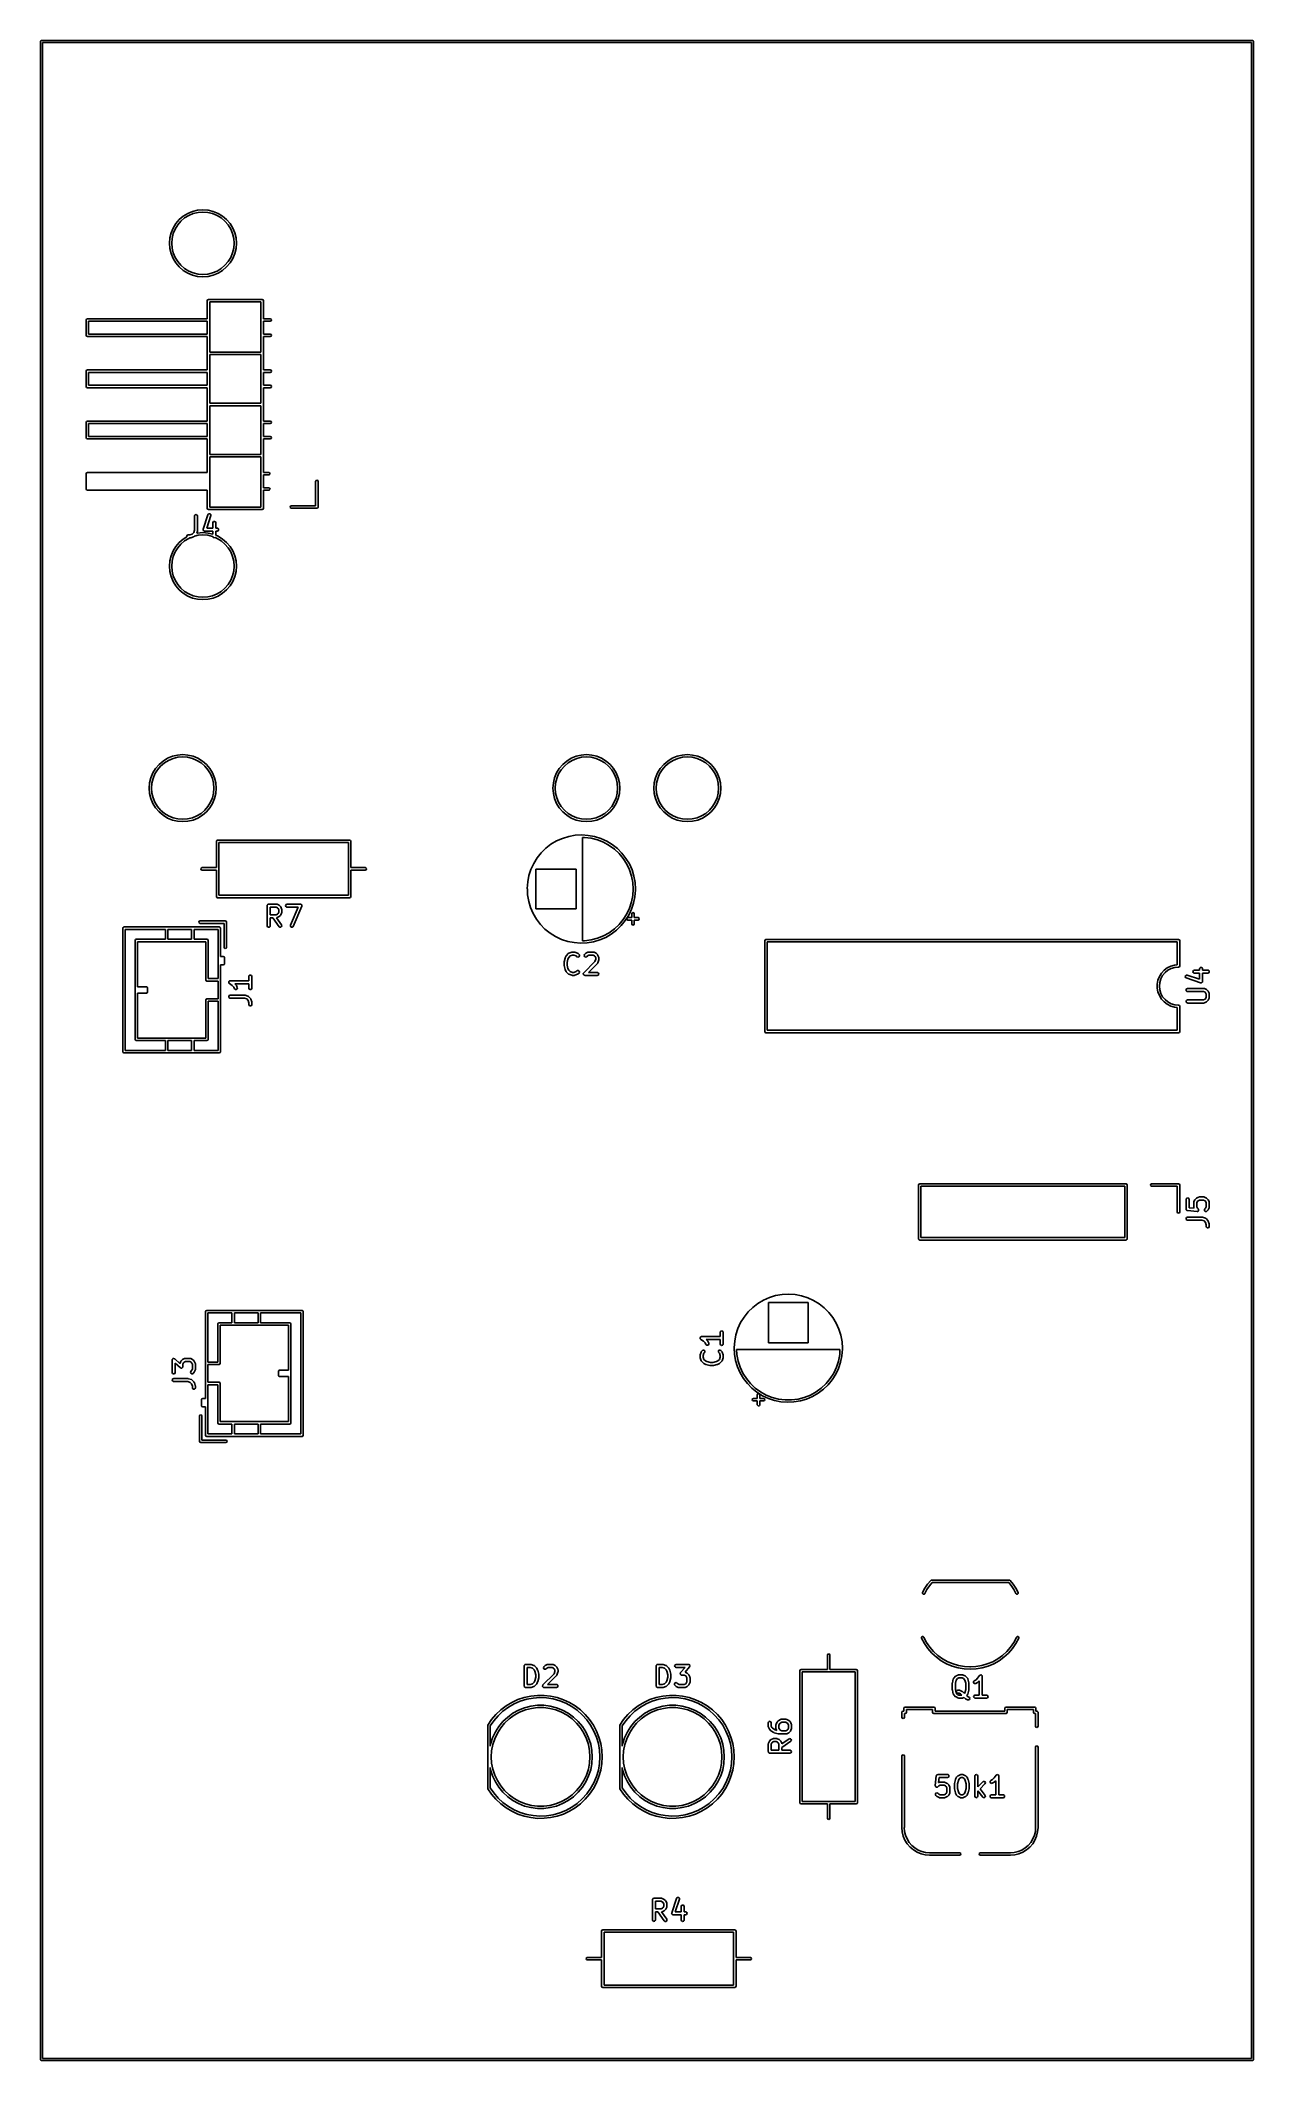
# Model space of a CAD drawing. Extents: x 107 to 167, y -145 to -45.
import ezdxf

# ---------------------------------------------------------------- set-up
doc = ezdxf.new("R2010")
doc.units = 0
doc.layers.add('BLACK', color=7, linetype='CONTINUOUS')

msp = doc.modelspace()

# ---------------------------------------------------------------- linework, layer by layer
at = {"layer": 'BLACK', "linetype": 'CONTINUOUS'}
for p, q in [((106.95, -45), (106.965, -44.9646)), ((106.95, -145), (106.95, -45)), ((106.965, -44.9646), (107, -44.95)), ((107, -44.95), (167, -44.95)), ((167, -44.95), (167.035, -44.9646)), ((167.035, -44.9646), (167.05, -45)), ((167.05, -45), (167.05, -145)), ((107.05, -45.05), (107.05, -144.95)), ((166.95, -45.05), (107.05, -45.05)), ((166.95, -144.95), (166.95, -45.05)), ((113.52, -54.246), (113.656, -54.0238)), ((113.656, -54.0238), (113.826, -53.8256)), ((113.907, -53.9071), (113.75, -54.0916)), ((113.826, -53.8256), (114.024, -53.6564)), ((114.092, -53.7496), (113.907, -53.9071)), ((114.024, -53.6564), (114.246, -53.5202)), ((114.298, -53.6229), (114.092, -53.7496)), ((114.246, -53.5202), (114.487, -53.4205)), ((114.522, -53.5301), (114.298, -53.6229)), ((114.487, -53.4205), (114.74, -53.3597)), ((114.758, -53.4735), (114.522, -53.5301)), ((114.74, -53.3597), (115, -53.3392)), ((115, -53.4545), (114.758, -53.4735)), ((115, -53.3392), (115.26, -53.3597)), ((115.242, -53.4735), (115, -53.4545)), ((115.478, -53.5301), (115.242, -53.4735)), ((115.26, -53.3597), (115.513, -53.4205)), ((115.702, -53.6229), (115.478, -53.5301)), ((115.513, -53.4205), (115.754, -53.5202)), ((115.908, -53.7496), (115.702, -53.6229)), ((115.754, -53.5202), (115.976, -53.6564)), ((116.093, -53.9071), (115.908, -53.7496)), ((115.976, -53.6564), (116.174, -53.8256)), ((116.25, -54.0916), (116.093, -53.9071)), ((116.174, -53.8256), (116.344, -54.0238)), ((116.344, -54.0238), (116.48, -54.246)), ((113.339, -55), (113.36, -54.7402)), ((113.36, -55.2598), (113.339, -55)), ((113.36, -54.7402), (113.421, -54.4868)), ((113.421, -54.4868), (113.52, -54.246)), ((113.473, -54.7582), (113.454, -55)), ((113.454, -55), (113.473, -55.2418)), ((113.53, -54.5224), (113.473, -54.7582)), ((113.623, -54.2983), (113.53, -54.5224)), ((113.75, -54.0916), (113.623, -54.2983)), ((116.377, -54.2983), (116.25, -54.0916)), ((116.47, -54.5224), (116.377, -54.2983)), ((116.527, -54.7582), (116.47, -54.5224)), ((116.48, -54.246), (116.579, -54.4868)), ((116.546, -55), (116.527, -54.7582)), ((116.527, -55.2418), (116.546, -55)), ((116.579, -54.4868), (116.64, -54.7402)), ((116.64, -54.7402), (116.661, -55)), ((116.661, -55), (116.64, -55.2598)), ((113.421, -55.5132), (113.36, -55.2598)), ((113.52, -55.754), (113.421, -55.5132)), ((113.473, -55.2418), (113.53, -55.4776)), ((113.656, -55.9762), (113.52, -55.754)), ((113.53, -55.4776), (113.623, -55.7017)), ((113.623, -55.7017), (113.75, -55.9084)), ((113.826, -56.1743), (113.656, -55.9762)), ((113.75, -55.9084), (113.907, -56.0929)), ((116.093, -56.0929), (116.25, -55.9084)), ((116.344, -55.9762), (116.174, -56.1743)), ((116.25, -55.9084), (116.377, -55.7017)), ((116.48, -55.754), (116.344, -55.9762)), ((116.377, -55.7017), (116.47, -55.4776)), ((116.47, -55.4776), (116.527, -55.2418)), ((116.579, -55.5132), (116.48, -55.754)), ((116.64, -55.2598), (116.579, -55.5132)), ((114.024, -56.3436), (113.826, -56.1743)), ((113.907, -56.0929), (114.092, -56.2504)), ((114.246, -56.4798), (114.024, -56.3436)), ((114.092, -56.2504), (114.298, -56.3771)), ((114.487, -56.5795), (114.246, -56.4798)), ((114.298, -56.3771), (114.522, -56.4699)), ((114.74, -56.6403), (114.487, -56.5795)), ((114.522, -56.4699), (114.758, -56.5265)), ((115, -56.6608), (114.74, -56.6403)), ((114.758, -56.5265), (115, -56.5455)), ((115, -56.5455), (115.242, -56.5265)), ((115.26, -56.6403), (115, -56.6608)), ((115.242, -56.5265), (115.478, -56.4699)), ((115.513, -56.5795), (115.26, -56.6403)), ((115.478, -56.4699), (115.702, -56.3771)), ((115.754, -56.4798), (115.513, -56.5795)), ((115.702, -56.3771), (115.908, -56.2504)), ((115.976, -56.3436), (115.754, -56.4798)), ((115.908, -56.2504), (116.093, -56.0929)), ((116.174, -56.1743), (115.976, -56.3436)), ((115.215, -57.85), (115.233, -57.8076)), ((115.215, -58.74), (115.215, -57.85)), ((115.233, -57.8076), (115.275, -57.79)), ((115.275, -57.79), (117.935, -57.79)), ((115.335, -57.91), (115.335, -60.39)), ((117.875, -57.91), (115.335, -57.91)), ((117.875, -60.39), (117.875, -57.91)), ((117.935, -57.79), (117.977, -57.8076)), ((117.977, -57.8076), (117.995, -57.85)), ((117.995, -57.85), (117.995, -58.74)), ((109.215, -58.8), (109.233, -58.7576)), ((109.215, -59.56), (109.215, -58.8)), ((109.233, -58.7576), (109.275, -58.74)), ((109.275, -58.74), (115.215, -58.74)), ((109.335, -58.86), (109.335, -59.5)), ((115.215, -58.86), (109.335, -58.86)), ((115.215, -59.5), (115.215, -58.86)), ((117.995, -58.74), (118.332, -58.74)), ((118.332, -58.86), (117.995, -58.86)), ((117.995, -58.86), (117.995, -59.5)), ((118.332, -58.74), (118.374, -58.7576)), ((118.374, -58.8424), (118.332, -58.86)), ((118.374, -58.7576), (118.392, -58.8)), ((118.392, -58.8), (118.374, -58.8424)), ((109.233, -59.6024), (109.215, -59.56)), ((109.275, -59.62), (109.233, -59.6024)), ((115.215, -59.62), (109.275, -59.62)), ((109.335, -59.5), (115.215, -59.5)), ((115.215, -61.28), (115.215, -59.62)), ((117.995, -59.5), (118.332, -59.5)), ((118.332, -59.62), (117.995, -59.62)), ((117.995, -59.62), (117.995, -61.28)), ((118.332, -59.5), (118.374, -59.5176)), ((118.374, -59.6024), (118.332, -59.62)), ((118.374, -59.5176), (118.392, -59.56)), ((118.392, -59.56), (118.374, -59.6024)), ((115.335, -60.39), (117.875, -60.39)), ((115.335, -60.51), (115.335, -62.93)), ((117.875, -60.51), (115.335, -60.51)), ((117.875, -62.93), (117.875, -60.51)), ((109.215, -61.34), (109.233, -61.2976)), ((109.215, -62.1), (109.215, -61.34)), ((109.233, -61.2976), (109.275, -61.28)), ((109.275, -61.28), (115.215, -61.28)), ((109.335, -61.4), (109.335, -62.04)), ((115.215, -61.4), (109.335, -61.4)), ((109.335, -62.04), (115.215, -62.04)), ((115.215, -62.04), (115.215, -61.4)), ((117.995, -61.28), (118.332, -61.28)), ((118.332, -61.4), (117.995, -61.4)), ((117.995, -61.4), (117.995, -62.04)), ((117.995, -62.04), (118.332, -62.04)), ((118.332, -61.28), (118.374, -61.2976)), ((118.374, -61.3824), (118.332, -61.4)), ((118.332, -62.04), (118.374, -62.0576)), ((118.374, -61.2976), (118.392, -61.34)), ((118.392, -61.34), (118.374, -61.3824)), ((118.374, -62.0576), (118.392, -62.1)), ((109.233, -62.1424), (109.215, -62.1)), ((109.275, -62.16), (109.233, -62.1424)), ((115.215, -62.16), (109.275, -62.16)), ((115.215, -63.82), (115.215, -62.16)), ((115.335, -62.93), (117.875, -62.93)), ((115.335, -63.05), (115.335, -65.47)), ((117.875, -63.05), (115.335, -63.05)), ((117.875, -65.47), (117.875, -63.05)), ((118.332, -62.16), (117.995, -62.16)), ((117.995, -62.16), (117.995, -63.82)), ((118.374, -62.1424), (118.332, -62.16)), ((118.392, -62.1), (118.374, -62.1424)), ((109.215, -63.88), (109.233, -63.8376)), ((109.215, -64.64), (109.215, -63.88)), ((109.233, -63.8376), (109.275, -63.82)), ((109.275, -63.82), (115.215, -63.82)), ((109.335, -63.94), (109.335, -64.58)), ((115.215, -63.94), (109.335, -63.94)), ((115.215, -64.58), (115.215, -63.94)), ((117.995, -63.82), (118.332, -63.82)), ((118.332, -63.94), (117.995, -63.94)), ((117.995, -63.94), (117.995, -64.58)), ((118.332, -63.82), (118.374, -63.8376)), ((118.374, -63.9224), (118.332, -63.94)), ((118.374, -63.8376), (118.392, -63.88)), ((118.392, -63.88), (118.374, -63.9224)), ((109.233, -64.6824), (109.215, -64.64)), ((109.275, -64.7), (109.233, -64.6824)), ((115.215, -64.7), (109.275, -64.7)), ((109.335, -64.58), (115.215, -64.58)), ((115.215, -66.36), (115.215, -64.7)), ((117.995, -64.58), (118.332, -64.58)), ((118.332, -64.7), (117.995, -64.7)), ((117.995, -64.7), (117.995, -66.36)), ((118.332, -64.58), (118.374, -64.5976)), ((118.374, -64.6824), (118.332, -64.7)), ((118.374, -64.5976), (118.392, -64.64)), ((118.392, -64.64), (118.374, -64.6824)), ((115.335, -65.47), (117.875, -65.47)), ((115.335, -65.59), (115.335, -68.07)), ((117.875, -65.59), (115.335, -65.59)), ((117.875, -68.07), (117.875, -65.59)), ((109.215, -66.42), (109.233, -66.3776)), ((109.215, -67.18), (109.215, -66.42)), ((109.233, -66.3776), (109.275, -66.36)), ((109.275, -66.36), (115.215, -66.36)), ((117.995, -66.36), (118.265, -66.36)), ((118.265, -66.48), (117.995, -66.48)), ((117.995, -66.48), (117.995, -67.12)), ((118.265, -66.36), (118.307, -66.3776)), ((118.307, -66.4624), (118.265, -66.48)), ((118.307, -66.3776), (118.325, -66.42)), ((118.325, -66.42), (118.307, -66.4624)), ((120.585, -66.8), (120.603, -66.7576)), ((120.585, -68.01), (120.585, -66.8)), ((120.603, -66.7576), (120.645, -66.74)), ((120.645, -66.74), (120.687, -66.7576)), ((120.687, -66.7576), (120.705, -66.8)), ((120.705, -66.8), (120.705, -68.07)), ((109.233, -67.2224), (109.215, -67.18)), ((109.275, -67.24), (109.233, -67.2224)), ((115.215, -67.24), (109.275, -67.24)), ((115.215, -68.13), (115.215, -67.24)), ((117.995, -67.12), (118.265, -67.12)), ((118.265, -67.24), (117.995, -67.24)), ((117.995, -67.24), (117.995, -68.13)), ((118.265, -67.12), (118.307, -67.1376)), ((118.307, -67.2224), (118.265, -67.24)), ((118.307, -67.1376), (118.325, -67.18)), ((118.325, -67.18), (118.307, -67.2224)), ((119.315, -68.07), (119.333, -68.0276)), ((119.333, -68.0276), (119.375, -68.01)), ((119.375, -68.01), (120.585, -68.01)), ((114.582, -68.5224), (114.586, -68.4967)), ((114.582, -69.2245), (114.582, -68.5224)), ((114.586, -68.4967), (114.619, -68.4574)), ((114.619, -68.4574), (114.67, -68.4485)), ((114.67, -68.4485), (114.714, -68.4742)), ((114.714, -68.4742), (114.732, -68.5224)), ((114.732, -68.5224), (114.732, -69.2367)), ((115.014, -69.1653), (115.252, -68.451)), ((115.394, -68.4985), (115.189, -69.114)), ((115.233, -68.1724), (115.215, -68.13)), ((115.275, -68.19), (115.233, -68.1724)), ((115.252, -68.451), (115.265, -68.4281)), ((115.265, -68.4281), (115.308, -68.4013)), ((117.935, -68.19), (115.275, -68.19)), ((115.308, -68.4013), (115.359, -68.4088)), ((115.335, -68.07), (117.875, -68.07)), ((115.359, -68.4088), (115.393, -68.4472)), ((115.393, -68.4472), (115.394, -68.4985)), ((115.486, -68.8557), (115.491, -68.8301)), ((115.486, -69.114), (115.486, -68.8557)), ((115.491, -68.8301), (115.524, -68.7908)), ((115.524, -68.7908), (115.574, -68.7819)), ((115.574, -68.7819), (115.619, -68.8075)), ((115.619, -68.8075), (115.636, -68.8557)), ((115.636, -68.8557), (115.636, -69.114)), ((117.977, -68.1724), (117.935, -68.19)), ((117.995, -68.13), (117.977, -68.1724)), ((119.333, -68.1124), (119.315, -68.07)), ((119.375, -68.13), (119.333, -68.1124)), ((120.645, -68.13), (119.375, -68.13)), ((120.687, -68.1124), (120.645, -68.13)), ((120.705, -68.07), (120.687, -68.1124)), ((113.52, -70.246), (113.656, -70.0238)), ((113.656, -70.0238), (113.826, -69.8256)), ((113.907, -69.9071), (113.75, -70.0916)), ((113.826, -69.8256), (114.024, -69.6564)), ((114.092, -69.7496), (113.907, -69.9071)), ((114.024, -69.6564), (114.208, -69.5436)), ((114.298, -69.6229), (114.092, -69.7496)), ((114.202, -69.5094), (114.228, -69.4649)), ((114.208, -69.5436), (114.202, -69.5094)), ((114.228, -69.4649), (114.276, -69.4474)), ((114.276, -69.4474), (114.359, -69.4474)), ((114.36, -69.5974), (114.298, -69.6229)), ((114.359, -69.4474), (114.473, -69.4092)), ((114.371, -69.5974), (114.36, -69.5974)), ((114.372, -69.5968), (114.371, -69.5974)), ((114.395, -69.5935), (114.372, -69.5968)), ((114.538, -69.5459), (114.395, -69.5935)), ((114.473, -69.4092), (114.543, -69.339)), ((114.541, -69.5431), (114.538, -69.5459)), ((114.546, -69.5427), (114.541, -69.5431)), ((114.543, -69.339), (114.582, -69.2245)), ((114.567, -69.5278), (114.546, -69.5427)), ((114.578, -69.5168), (114.567, -69.5278)), ((114.758, -69.4735), (114.578, -69.5168)), ((114.728, -69.2604), (114.691, -69.3715)), ((114.691, -69.3715), (114.74, -69.3597)), ((114.732, -69.2367), (114.728, -69.2587)), ((114.728, -69.2587), (114.728, -69.2604)), ((114.74, -69.3597), (115, -69.3392)), ((115, -69.4545), (114.758, -69.4735)), ((115, -69.3392), (115.26, -69.3597)), ((115.242, -69.4735), (115, -69.4545)), ((115.011, -69.176), (115.014, -69.1711)), ((115.015, -69.1962), (115.011, -69.176)), ((115.014, -69.1711), (115.014, -69.1653)), ((115.015, -69.2166), (115.015, -69.1962)), ((115.019, -69.2209), (115.015, -69.2166)), ((115.02, -69.2265), (115.019, -69.2209)), ((115.036, -69.2397), (115.02, -69.2265)), ((115.05, -69.255), (115.036, -69.2397)), ((115.055, -69.2558), (115.05, -69.255)), ((115.06, -69.2595), (115.055, -69.2558)), ((115.085, -69.264), (115.06, -69.2595)), ((115.486, -69.264), (115.085, -69.264)), ((115.189, -69.114), (115.486, -69.114)), ((115.478, -69.5301), (115.242, -69.4735)), ((115.26, -69.3597), (115.486, -69.4141)), ((115.491, -69.5358), (115.478, -69.5301)), ((115.486, -69.4141), (115.486, -69.264)), ((115.504, -69.5706), (115.491, -69.5358)), ((115.548, -69.5962), (115.504, -69.5706)), ((115.599, -69.5873), (115.548, -69.5962)), ((115.603, -69.5822), (115.599, -69.5873)), ((115.702, -69.6229), (115.603, -69.5822)), ((115.636, -69.114), (115.704, -69.114)), ((115.704, -69.264), (115.636, -69.264)), ((115.636, -69.264), (115.636, -69.4715)), ((115.636, -69.4715), (115.754, -69.5202)), ((115.908, -69.7496), (115.702, -69.6229)), ((115.704, -69.114), (115.73, -69.1186)), ((115.752, -69.2465), (115.704, -69.264)), ((115.73, -69.1186), (115.769, -69.1515)), ((115.778, -69.2021), (115.752, -69.2465)), ((115.754, -69.5202), (115.976, -69.6564)), ((115.769, -69.1515), (115.778, -69.2021)), ((116.093, -69.9071), (115.908, -69.7496)), ((115.976, -69.6564), (116.174, -69.8256)), ((116.25, -70.0916), (116.093, -69.9071)), ((116.174, -69.8256), (116.344, -70.0238)), ((116.344, -70.0238), (116.48, -70.246)), ((113.339, -71), (113.36, -70.7402)), ((113.36, -71.2598), (113.339, -71)), ((113.36, -70.7402), (113.421, -70.4868)), ((113.421, -70.4868), (113.52, -70.246)), ((113.473, -70.7582), (113.454, -71)), ((113.454, -71), (113.473, -71.2418)), ((113.53, -70.5224), (113.473, -70.7582)), ((113.623, -70.2983), (113.53, -70.5224)), ((113.75, -70.0916), (113.623, -70.2983)), ((116.377, -70.2983), (116.25, -70.0916)), ((116.47, -70.5224), (116.377, -70.2983)), ((116.527, -70.7582), (116.47, -70.5224)), ((116.48, -70.246), (116.579, -70.4868)), ((116.546, -71), (116.527, -70.7582)), ((116.527, -71.2418), (116.546, -71)), ((116.579, -70.4868), (116.64, -70.7402)), ((116.64, -70.7402), (116.661, -71)), ((116.661, -71), (116.64, -71.2598)), ((113.421, -71.5132), (113.36, -71.2598)), ((113.52, -71.754), (113.421, -71.5132)), ((113.473, -71.2418), (113.53, -71.4776)), ((113.656, -71.9762), (113.52, -71.754)), ((113.53, -71.4776), (113.623, -71.7017)), ((113.623, -71.7017), (113.75, -71.9084)), ((113.826, -72.1743), (113.656, -71.9762)), ((113.75, -71.9084), (113.907, -72.0929)), ((116.093, -72.0929), (116.25, -71.9084)), ((116.344, -71.9762), (116.174, -72.1743)), ((116.25, -71.9084), (116.377, -71.7017)), ((116.48, -71.754), (116.344, -71.9762)), ((116.377, -71.7017), (116.47, -71.4776)), ((116.47, -71.4776), (116.527, -71.2418)), ((116.579, -71.5132), (116.48, -71.754)), ((116.64, -71.2598), (116.579, -71.5132)), ((114.024, -72.3436), (113.826, -72.1743)), ((113.907, -72.0929), (114.092, -72.2504)), ((114.246, -72.4798), (114.024, -72.3436)), ((114.092, -72.2504), (114.298, -72.3771)), ((114.487, -72.5795), (114.246, -72.4798)), ((114.298, -72.3771), (114.522, -72.4699)), ((114.74, -72.6403), (114.487, -72.5795)), ((114.522, -72.4699), (114.758, -72.5265)), ((115, -72.6608), (114.74, -72.6403)), ((114.758, -72.5265), (115, -72.5455)), ((115, -72.5455), (115.242, -72.5265)), ((115.26, -72.6403), (115, -72.6608)), ((115.242, -72.5265), (115.478, -72.4699)), ((115.513, -72.5795), (115.26, -72.6403)), ((115.478, -72.4699), (115.702, -72.3771)), ((115.754, -72.4798), (115.513, -72.5795)), ((115.702, -72.3771), (115.908, -72.2504)), ((115.976, -72.3436), (115.754, -72.4798)), ((115.908, -72.2504), (116.093, -72.0929)), ((116.174, -72.1743), (115.976, -72.3436)), ((112.52, -81.246), (112.656, -81.0238)), ((112.656, -81.0238), (112.826, -80.8256)), ((112.907, -80.9071), (112.75, -81.0916)), ((112.826, -80.8256), (113.024, -80.6564)), ((113.092, -80.7496), (112.907, -80.9071)), ((113.024, -80.6564), (113.246, -80.5202)), ((113.298, -80.6229), (113.092, -80.7496)), ((113.246, -80.5202), (113.487, -80.4205)), ((113.522, -80.5301), (113.298, -80.6229)), ((113.487, -80.4205), (113.74, -80.3597)), ((113.758, -80.4735), (113.522, -80.5301)), ((113.74, -80.3597), (114, -80.3392)), ((114, -80.4545), (113.758, -80.4735)), ((114, -80.3392), (114.26, -80.3597)), ((114.242, -80.4735), (114, -80.4545)), ((114.478, -80.5301), (114.242, -80.4735)), ((114.26, -80.3597), (114.513, -80.4205)), ((114.702, -80.6229), (114.478, -80.5301)), ((114.513, -80.4205), (114.754, -80.5202)), ((114.908, -80.7496), (114.702, -80.6229)), ((114.754, -80.5202), (114.976, -80.6564)), ((115.093, -80.9071), (114.908, -80.7496)), ((114.976, -80.6564), (115.174, -80.8256)), ((115.25, -81.0916), (115.093, -80.9071)), ((115.174, -80.8256), (115.344, -81.0238)), ((115.344, -81.0238), (115.48, -81.246)), ((132.52, -81.246), (132.656, -81.0238)), ((132.656, -81.0238), (132.826, -80.8256)), ((132.907, -80.9071), (132.75, -81.0916)), ((132.826, -80.8256), (133.024, -80.6564)), ((133.092, -80.7496), (132.907, -80.9071)), ((133.024, -80.6564), (133.246, -80.5202)), ((133.298, -80.6229), (133.092, -80.7496)), ((133.246, -80.5202), (133.487, -80.4205)), ((133.522, -80.5301), (133.298, -80.6229)), ((133.487, -80.4205), (133.74, -80.3597)), ((133.758, -80.4735), (133.522, -80.5301)), ((133.74, -80.3597), (134, -80.3392)), ((134, -80.4545), (133.758, -80.4735)), ((134, -80.3392), (134.26, -80.3597)), ((134.242, -80.4735), (134, -80.4545)), ((134.478, -80.5301), (134.242, -80.4735)), ((134.26, -80.3597), (134.513, -80.4205)), ((134.702, -80.6229), (134.478, -80.5301)), ((134.513, -80.4205), (134.754, -80.5202)), ((134.908, -80.7496), (134.702, -80.6229)), ((134.754, -80.5202), (134.976, -80.6564)), ((135.093, -80.9071), (134.908, -80.7496)), ((134.976, -80.6564), (135.174, -80.8256)), ((135.25, -81.0916), (135.093, -80.9071)), ((135.174, -80.8256), (135.344, -81.0238)), ((135.344, -81.0238), (135.48, -81.246)), ((137.52, -81.246), (137.656, -81.0238)), ((137.656, -81.0238), (137.826, -80.8256)), ((137.907, -80.9071), (137.75, -81.0916)), ((137.826, -80.8256), (138.024, -80.6564)), ((138.092, -80.7496), (137.907, -80.9071)), ((138.024, -80.6564), (138.246, -80.5202)), ((138.298, -80.6229), (138.092, -80.7496)), ((138.246, -80.5202), (138.487, -80.4205)), ((138.522, -80.5301), (138.298, -80.6229)), ((138.487, -80.4205), (138.74, -80.3597)), ((138.758, -80.4735), (138.522, -80.5301)), ((138.74, -80.3597), (139, -80.3392)), ((139, -80.4545), (138.758, -80.4735)), ((139, -80.3392), (139.26, -80.3597)), ((139.242, -80.4735), (139, -80.4545)), ((139.478, -80.5301), (139.242, -80.4735)), ((139.26, -80.3597), (139.513, -80.4205)), ((139.702, -80.6229), (139.478, -80.5301)), ((139.513, -80.4205), (139.754, -80.5202)), ((139.908, -80.7496), (139.702, -80.6229)), ((139.754, -80.5202), (139.976, -80.6564)), ((140.093, -80.9071), (139.908, -80.7496)), ((139.976, -80.6564), (140.174, -80.8256)), ((140.25, -81.0916), (140.093, -80.9071)), ((140.174, -80.8256), (140.344, -81.0238)), ((140.344, -81.0238), (140.48, -81.246)), ((112.339, -82), (112.36, -81.7402)), ((112.36, -82.2598), (112.339, -82)), ((112.36, -81.7402), (112.421, -81.4868)), ((112.421, -81.4868), (112.52, -81.246)), ((112.473, -81.7582), (112.454, -82)), ((112.454, -82), (112.473, -82.2418)), ((112.53, -81.5224), (112.473, -81.7582)), ((112.623, -81.2983), (112.53, -81.5224)), ((112.75, -81.0916), (112.623, -81.2983)), ((115.377, -81.2983), (115.25, -81.0916)), ((115.47, -81.5224), (115.377, -81.2983)), ((115.527, -81.7582), (115.47, -81.5224)), ((115.48, -81.246), (115.579, -81.4868)), ((115.546, -82), (115.527, -81.7582)), ((115.527, -82.2418), (115.546, -82)), ((115.579, -81.4868), (115.64, -81.7402)), ((115.64, -81.7402), (115.661, -82)), ((115.661, -82), (115.64, -82.2598)), ((132.339, -82), (132.36, -81.7402)), ((132.36, -82.2598), (132.339, -82)), ((132.36, -81.7402), (132.421, -81.4868)), ((132.421, -81.4868), (132.52, -81.246)), ((132.473, -81.7582), (132.454, -82)), ((132.454, -82), (132.473, -82.2418)), ((132.53, -81.5224), (132.473, -81.7582)), ((132.623, -81.2983), (132.53, -81.5224)), ((132.75, -81.0916), (132.623, -81.2983)), ((135.377, -81.2983), (135.25, -81.0916)), ((135.47, -81.5224), (135.377, -81.2983)), ((135.527, -81.7582), (135.47, -81.5224)), ((135.48, -81.246), (135.579, -81.4868)), ((135.546, -82), (135.527, -81.7582)), ((135.527, -82.2418), (135.546, -82)), ((135.579, -81.4868), (135.64, -81.7402)), ((135.64, -81.7402), (135.661, -82)), ((135.661, -82), (135.64, -82.2598)), ((137.339, -82), (137.36, -81.7402)), ((137.36, -82.2598), (137.339, -82)), ((137.36, -81.7402), (137.421, -81.4868)), ((137.421, -81.4868), (137.52, -81.246)), ((137.473, -81.7582), (137.454, -82)), ((137.454, -82), (137.473, -82.2418)), ((137.53, -81.5224), (137.473, -81.7582)), ((137.623, -81.2983), (137.53, -81.5224)), ((137.75, -81.0916), (137.623, -81.2983)), ((140.377, -81.2983), (140.25, -81.0916)), ((140.47, -81.5224), (140.377, -81.2983)), ((140.527, -81.7582), (140.47, -81.5224)), ((140.48, -81.246), (140.579, -81.4868)), ((140.546, -82), (140.527, -81.7582)), ((140.527, -82.2418), (140.546, -82)), ((140.579, -81.4868), (140.64, -81.7402)), ((140.64, -81.7402), (140.661, -82)), ((140.661, -82), (140.64, -82.2598)), ((112.421, -82.5132), (112.36, -82.2598)), ((112.52, -82.754), (112.421, -82.5132)), ((112.473, -82.2418), (112.53, -82.4776)), ((112.656, -82.9762), (112.52, -82.754)), ((112.53, -82.4776), (112.623, -82.7017)), ((112.623, -82.7017), (112.75, -82.9084)), ((112.826, -83.1743), (112.656, -82.9762)), ((112.75, -82.9084), (112.907, -83.0929)), ((115.093, -83.0929), (115.25, -82.9084)), ((115.344, -82.9762), (115.174, -83.1743)), ((115.25, -82.9084), (115.377, -82.7017)), ((115.48, -82.754), (115.344, -82.9762)), ((115.377, -82.7017), (115.47, -82.4776)), ((115.47, -82.4776), (115.527, -82.2418)), ((115.579, -82.5132), (115.48, -82.754)), ((115.64, -82.2598), (115.579, -82.5132)), ((132.421, -82.5132), (132.36, -82.2598)), ((132.52, -82.754), (132.421, -82.5132)), ((132.473, -82.2418), (132.53, -82.4776)), ((132.656, -82.9762), (132.52, -82.754)), ((132.53, -82.4776), (132.623, -82.7017)), ((132.623, -82.7017), (132.75, -82.9084)), ((132.826, -83.1743), (132.656, -82.9762)), ((132.75, -82.9084), (132.907, -83.0929)), ((135.093, -83.0929), (135.25, -82.9084)), ((135.344, -82.9762), (135.174, -83.1743)), ((135.25, -82.9084), (135.377, -82.7017)), ((135.48, -82.754), (135.344, -82.9762)), ((135.377, -82.7017), (135.47, -82.4776)), ((135.47, -82.4776), (135.527, -82.2418)), ((135.579, -82.5132), (135.48, -82.754)), ((135.64, -82.2598), (135.579, -82.5132)), ((137.421, -82.5132), (137.36, -82.2598)), ((137.52, -82.754), (137.421, -82.5132)), ((137.473, -82.2418), (137.53, -82.4776)), ((137.656, -82.9762), (137.52, -82.754)), ((137.53, -82.4776), (137.623, -82.7017)), ((137.623, -82.7017), (137.75, -82.9084)), ((137.826, -83.1743), (137.656, -82.9762)), ((137.75, -82.9084), (137.907, -83.0929)), ((140.093, -83.0929), (140.25, -82.9084)), ((140.344, -82.9762), (140.174, -83.1743)), ((140.25, -82.9084), (140.377, -82.7017)), ((140.48, -82.754), (140.344, -82.9762)), ((140.377, -82.7017), (140.47, -82.4776)), ((140.47, -82.4776), (140.527, -82.2418)), ((140.579, -82.5132), (140.48, -82.754)), ((140.64, -82.2598), (140.579, -82.5132)), ((113.024, -83.3436), (112.826, -83.1743)), ((112.907, -83.0929), (113.092, -83.2504)), ((113.246, -83.4798), (113.024, -83.3436)), ((113.092, -83.2504), (113.298, -83.3771)), ((113.487, -83.5795), (113.246, -83.4798)), ((113.298, -83.3771), (113.522, -83.4699)), ((113.74, -83.6403), (113.487, -83.5795)), ((113.522, -83.4699), (113.758, -83.5265)), ((114, -83.6608), (113.74, -83.6403)), ((113.758, -83.5265), (114, -83.5455)), ((114, -83.5455), (114.242, -83.5265)), ((114.26, -83.6403), (114, -83.6608)), ((114.242, -83.5265), (114.478, -83.4699)), ((114.513, -83.5795), (114.26, -83.6403)), ((114.478, -83.4699), (114.702, -83.3771)), ((114.754, -83.4798), (114.513, -83.5795)), ((114.702, -83.3771), (114.908, -83.2504)), ((114.976, -83.3436), (114.754, -83.4798)), ((114.908, -83.2504), (115.093, -83.0929)), ((115.174, -83.1743), (114.976, -83.3436)), ((133.024, -83.3436), (132.826, -83.1743)), ((132.907, -83.0929), (133.092, -83.2504)), ((133.246, -83.4798), (133.024, -83.3436)), ((133.092, -83.2504), (133.298, -83.3771)), ((133.487, -83.5795), (133.246, -83.4798)), ((133.298, -83.3771), (133.522, -83.4699)), ((133.74, -83.6403), (133.487, -83.5795)), ((133.522, -83.4699), (133.758, -83.5265)), ((134, -83.6608), (133.74, -83.6403)), ((133.758, -83.5265), (134, -83.5455)), ((134, -83.5455), (134.242, -83.5265)), ((134.26, -83.6403), (134, -83.6608)), ((134.242, -83.5265), (134.478, -83.4699)), ((134.513, -83.5795), (134.26, -83.6403)), ((134.478, -83.4699), (134.702, -83.3771)), ((134.754, -83.4798), (134.513, -83.5795)), ((134.702, -83.3771), (134.908, -83.2504)), ((134.976, -83.3436), (134.754, -83.4798)), ((134.908, -83.2504), (135.093, -83.0929)), ((135.174, -83.1743), (134.976, -83.3436)), ((138.024, -83.3436), (137.826, -83.1743)), ((137.907, -83.0929), (138.092, -83.2504)), ((138.246, -83.4798), (138.024, -83.3436)), ((138.092, -83.2504), (138.298, -83.3771)), ((138.487, -83.5795), (138.246, -83.4798)), ((138.298, -83.3771), (138.522, -83.4699)), ((138.74, -83.6403), (138.487, -83.5795)), ((138.522, -83.4699), (138.758, -83.5265)), ((139, -83.6608), (138.74, -83.6403)), ((138.758, -83.5265), (139, -83.5455)), ((139, -83.5455), (139.242, -83.5265)), ((139.26, -83.6403), (139, -83.6608)), ((139.242, -83.5265), (139.478, -83.4699)), ((139.513, -83.5795), (139.26, -83.6403)), ((139.478, -83.4699), (139.702, -83.3771)), ((139.754, -83.4798), (139.513, -83.5795)), ((139.702, -83.3771), (139.908, -83.2504)), ((139.976, -83.3436), (139.754, -83.4798)), ((139.908, -83.2504), (140.093, -83.0929)), ((140.174, -83.1743), (139.976, -83.3436)), ((115.67, -84.63), (115.688, -84.5876)), ((115.67, -85.94), (115.67, -84.63)), ((115.688, -84.5876), (115.73, -84.57)), ((115.73, -84.57), (122.27, -84.57)), ((115.79, -84.69), (115.79, -87.31)), ((122.21, -84.69), (115.79, -84.69)), ((122.21, -87.31), (122.21, -84.69)), ((122.27, -84.57), (122.312, -84.5876)), ((122.312, -84.5876), (122.33, -84.63)), ((122.33, -84.63), (122.33, -85.94)), ((131.758, -85.2067), (131.988, -84.9804)), ((131.988, -84.9804), (132.244, -84.7834)), ((132.244, -84.7834), (132.521, -84.6185)), ((132.521, -84.6185), (132.816, -84.4881)), ((132.816, -84.4881), (133.124, -84.394)), ((133.124, -84.394), (133.442, -84.3378)), ((133.442, -84.3378), (133.764, -84.32)), ((133.764, -84.32), (134.086, -84.3411)), ((133.81, -84.44), (133.81, -89.56)), ((133.911, -84.44), (133.81, -84.44)), ((134.231, -84.4804), (133.911, -84.44)), ((134.086, -84.3411), (134.403, -84.4007)), ((134.543, -84.5605), (134.231, -84.4804)), ((134.403, -84.4007), (134.71, -84.498)), ((134.842, -84.6791), (134.543, -84.5605)), ((134.71, -84.498), (135.004, -84.6315)), ((135.124, -84.8342), (134.842, -84.6791)), ((135.004, -84.6315), (135.28, -84.7993)), ((135.385, -85.0236), (135.124, -84.8342)), ((135.28, -84.7993), (135.533, -84.999)), ((135.62, -85.2441), (135.385, -85.0236)), ((135.533, -84.999), (135.76, -85.2277)), ((114.9, -86), (114.918, -85.9576)), ((114.918, -86.0424), (114.9, -86)), ((114.918, -85.9576), (114.96, -85.94)), ((114.96, -86.06), (114.918, -86.0424)), ((114.96, -85.94), (115.67, -85.94)), ((115.67, -86.06), (114.96, -86.06)), ((115.67, -87.37), (115.67, -86.06)), ((122.33, -85.94), (123.04, -85.94)), ((123.04, -86.06), (122.33, -86.06)), ((122.33, -86.06), (122.33, -87.37)), ((123.04, -85.94), (123.082, -85.9576)), ((123.082, -86.0424), (123.04, -86.06)), ((123.082, -85.9576), (123.1, -86)), ((123.1, -86), (123.082, -86.0424)), ((131.154, -86.3335), (131.253, -86.0265)), ((131.253, -86.0265), (131.388, -85.7336)), ((131.388, -85.7336), (131.557, -85.459)), ((131.509, -86.02), (131.489, -86.0117)), ((131.489, -86.0117), (131.489, -87.9883)), ((131.529, -86.0117), (131.509, -86.02)), ((131.549, -86.02), (131.529, -86.0117)), ((131.569, -86.0117), (131.549, -86.02)), ((131.557, -85.459), (131.758, -85.2067)), ((131.589, -86.02), (131.569, -86.0117)), ((131.609, -86.0117), (131.589, -86.02)), ((131.629, -86.02), (131.609, -86.0117)), ((131.649, -86.0117), (131.629, -86.02)), ((131.669, -86.02), (131.649, -86.0117)), ((131.689, -86.0117), (131.669, -86.02)), ((131.709, -86.02), (131.689, -86.0117)), ((131.729, -86.0117), (131.709, -86.02)), ((131.749, -86.02), (131.729, -86.0117)), ((131.769, -86.0117), (131.749, -86.02)), ((131.789, -86.02), (131.769, -86.0117)), ((131.809, -86.0117), (131.789, -86.02)), ((131.829, -86.02), (131.809, -86.0117)), ((131.849, -86.0117), (131.829, -86.02)), ((131.869, -86.02), (131.849, -86.0117)), ((131.889, -86.0117), (131.869, -86.02)), ((131.909, -86.02), (131.889, -86.0117)), ((131.929, -86.0117), (131.909, -86.02)), ((131.949, -86.02), (131.929, -86.0117)), ((131.969, -86.0117), (131.949, -86.02)), ((131.989, -86.02), (131.969, -86.0117)), ((132.009, -86.0117), (131.989, -86.02)), ((132.029, -86.02), (132.009, -86.0117)), ((132.049, -86.0117), (132.029, -86.02)), ((132.069, -86.02), (132.049, -86.0117)), ((132.089, -86.0117), (132.069, -86.02)), ((132.109, -86.02), (132.089, -86.0117)), ((132.129, -86.0117), (132.109, -86.02)), ((132.149, -86.02), (132.129, -86.0117)), ((132.169, -86.0117), (132.149, -86.02)), ((132.189, -86.02), (132.169, -86.0117)), ((132.209, -86.0117), (132.189, -86.02)), ((132.229, -86.02), (132.209, -86.0117)), ((132.249, -86.0117), (132.229, -86.02)), ((132.269, -86.02), (132.249, -86.0117)), ((132.289, -86.0117), (132.269, -86.02)), ((132.309, -86.02), (132.289, -86.0117)), ((132.329, -86.0117), (132.309, -86.02)), ((132.349, -86.02), (132.329, -86.0117)), ((132.369, -86.0117), (132.349, -86.02)), ((132.389, -86.02), (132.369, -86.0117)), ((132.409, -86.0117), (132.389, -86.02)), ((132.429, -86.02), (132.409, -86.0117)), ((132.449, -86.0117), (132.429, -86.02)), ((132.469, -86.02), (132.449, -86.0117)), ((132.489, -86.0117), (132.469, -86.02)), ((132.509, -86.02), (132.489, -86.0117)), ((132.529, -86.0117), (132.509, -86.02)), ((132.549, -86.02), (132.529, -86.0117)), ((132.569, -86.0117), (132.549, -86.02)), ((132.589, -86.02), (132.569, -86.0117)), ((132.609, -86.0117), (132.589, -86.02)), ((132.629, -86.02), (132.609, -86.0117)), ((132.649, -86.0117), (132.629, -86.02)), ((132.669, -86.02), (132.649, -86.0117)), ((132.689, -86.0117), (132.669, -86.02)), ((132.709, -86.02), (132.689, -86.0117)), ((132.729, -86.0117), (132.709, -86.02)), ((132.749, -86.02), (132.729, -86.0117)), ((132.769, -86.0117), (132.749, -86.02)), ((132.789, -86.02), (132.769, -86.0117)), ((132.809, -86.0117), (132.789, -86.02)), ((132.829, -86.02), (132.809, -86.0117)), ((132.849, -86.0117), (132.829, -86.02)), ((132.869, -86.02), (132.849, -86.0117)), ((132.889, -86.0117), (132.869, -86.02)), ((132.909, -86.02), (132.889, -86.0117)), ((132.929, -86.0117), (132.909, -86.02)), ((132.949, -86.02), (132.929, -86.0117)), ((132.969, -86.0117), (132.949, -86.02)), ((132.989, -86.02), (132.969, -86.0117)), ((133.009, -86.0117), (132.989, -86.02)), ((133.029, -86.02), (133.009, -86.0117)), ((133.049, -86.0115), (133.029, -86.02)), ((133.07, -86.02), (133.049, -86.0115)), ((133.09, -86.0117), (133.07, -86.02)), ((133.11, -86.02), (133.09, -86.0117)), ((133.13, -86.0117), (133.11, -86.02)), ((133.15, -86.02), (133.13, -86.0117)), ((133.17, -86.0117), (133.15, -86.02)), ((133.19, -86.02), (133.17, -86.0117)), ((133.21, -86.0117), (133.19, -86.02)), ((133.23, -86.02), (133.21, -86.0117)), ((133.25, -86.0117), (133.23, -86.02)), ((133.27, -86.02), (133.25, -86.0117)), ((133.29, -86.0117), (133.27, -86.02)), ((133.31, -86.02), (133.29, -86.0117)), ((133.33, -86.0117), (133.31, -86.02)), ((133.35, -86.02), (133.33, -86.0117)), ((133.37, -86.0117), (133.35, -86.02)), ((133.39, -86.02), (133.37, -86.0117)), ((133.41, -86.0117), (133.39, -86.02)), ((133.43, -86.02), (133.41, -86.0117)), ((133.45, -86.0117), (133.43, -86.02)), ((133.47, -86.02), (133.45, -86.0117)), ((133.49, -86.0117), (133.47, -86.02)), ((133.49, -87.9883), (133.49, -86.0117)), ((135.825, -85.4923), (135.62, -85.2441)), ((135.76, -85.2277), (135.959, -85.482)), ((135.998, -85.7643), (135.825, -85.4923)), ((135.959, -85.482), (136.125, -85.7584)), ((136.135, -86.0557), (135.998, -85.7643)), ((136.125, -85.7584), (136.257, -86.0527)), ((136.234, -86.3621), (136.135, -86.0557)), ((136.257, -86.0527), (136.353, -86.3607)), ((131.07, -86.9719), (131.093, -86.6502)), ((131.072, -87), (131.07, -86.9719)), ((131.086, -87.2941), (131.072, -87)), ((131.093, -86.6502), (131.154, -86.3335)), ((136.295, -86.6785), (136.234, -86.3621)), ((136.315, -87), (136.295, -86.6785)), ((136.295, -87.3215), (136.315, -87)), ((136.353, -86.3607), (136.411, -86.678)), ((136.429, -87.0561), (136.403, -87.3776)), ((136.411, -86.678), (136.43, -87)), ((136.43, -87), (136.429, -87.0561)), ((115.688, -87.4124), (115.67, -87.37)), ((115.73, -87.43), (115.688, -87.4124)), ((122.27, -87.43), (115.73, -87.43)), ((115.79, -87.31), (122.21, -87.31)), ((118.187, -87.8224), (118.189, -87.8126)), ((118.187, -88.8224), (118.187, -87.8224)), ((118.188, -87.8094), (118.19, -87.8065)), ((118.189, -87.8126), (118.188, -87.8094)), ((118.19, -87.8065), (118.191, -87.7967)), ((118.191, -87.7967), (118.204, -87.7818)), ((118.204, -87.7818), (118.214, -87.7649)), ((118.214, -87.7649), (118.22, -87.7626)), ((118.22, -87.7626), (118.224, -87.7574)), ((118.224, -87.7574), (118.244, -87.754)), ((118.244, -87.754), (118.262, -87.7474)), ((118.262, -87.7474), (118.643, -87.7474)), ((118.337, -87.8974), (118.337, -88.2712)), ((118.625, -87.8974), (118.337, -87.8974)), ((118.694, -87.9316), (118.625, -87.8974)), ((118.643, -87.7474), (118.669, -87.7519)), ((118.669, -87.7519), (118.672, -87.7548)), ((118.672, -87.7548), (118.676, -87.7553)), ((118.676, -87.7553), (118.772, -87.8029)), ((118.724, -87.962), (118.694, -87.9316)), ((118.758, -88.0306), (118.724, -87.962)), ((118.758, -88.138), (118.758, -88.0306)), ((118.772, -87.8029), (118.79, -87.8163)), ((118.79, -87.8163), (118.791, -87.817)), ((118.791, -87.817), (118.839, -87.8646)), ((118.839, -87.8646), (118.852, -87.883)), ((118.852, -87.883), (118.853, -87.8841)), ((118.853, -87.8841), (118.9, -87.9793)), ((118.9, -87.9793), (118.908, -88.0043)), ((118.908, -88.0043), (118.907, -88.0086)), ((118.907, -88.0086), (118.908, -88.0129)), ((118.908, -88.0129), (118.908, -88.1557)), ((119.093, -87.8094), (119.118, -87.7649)), ((119.102, -87.8599), (119.093, -87.8094)), ((119.141, -87.8929), (119.102, -87.8599)), ((119.118, -87.7649), (119.167, -87.7474)), ((119.167, -87.8974), (119.141, -87.8929)), ((119.167, -87.7474), (119.833, -87.7474)), ((119.72, -87.8974), (119.167, -87.8974)), ((119.336, -88.7928), (119.72, -87.8974)), ((119.902, -87.8519), (119.474, -88.8519)), ((119.833, -87.7474), (119.859, -87.7519)), ((119.859, -87.7519), (119.866, -87.7576)), ((119.866, -87.7576), (119.874, -87.7596)), ((119.874, -87.7596), (119.885, -87.7736)), ((119.885, -87.7736), (119.898, -87.7849)), ((119.898, -87.7849), (119.9, -87.7936)), ((119.9, -87.7936), (119.905, -87.8007)), ((119.903, -87.8431), (119.902, -87.8519)), ((119.907, -87.8354), (119.903, -87.8431)), ((119.905, -87.8007), (119.904, -87.8182)), ((119.904, -87.8182), (119.907, -87.8354)), ((122.312, -87.4124), (122.27, -87.43)), ((122.33, -87.37), (122.312, -87.4124)), ((131.141, -87.612), (131.086, -87.2941)), ((131.233, -87.921), (131.141, -87.612)), ((131.362, -88.2167), (131.233, -87.921)), ((131.489, -87.9883), (131.509, -87.98)), ((131.509, -87.98), (131.529, -87.9883)), ((131.529, -87.9883), (131.549, -87.98)), ((131.549, -87.98), (131.569, -87.9883)), ((131.569, -87.9883), (131.589, -87.98)), ((131.589, -87.98), (131.609, -87.9883)), ((131.609, -87.9883), (131.629, -87.98)), ((131.629, -87.98), (131.649, -87.9883)), ((131.649, -87.9883), (131.669, -87.98)), ((131.669, -87.98), (131.689, -87.9883)), ((131.689, -87.9883), (131.709, -87.98)), ((131.709, -87.98), (131.729, -87.9883)), ((131.729, -87.9883), (131.749, -87.98)), ((131.749, -87.98), (131.769, -87.9883)), ((131.769, -87.9883), (131.789, -87.98)), ((131.789, -87.98), (131.809, -87.9883)), ((131.809, -87.9883), (131.829, -87.98)), ((131.829, -87.98), (131.849, -87.9883)), ((131.849, -87.9883), (131.869, -87.98)), ((131.869, -87.98), (131.889, -87.9883)), ((131.889, -87.9883), (131.909, -87.98)), ((131.909, -87.98), (131.929, -87.9883)), ((131.929, -87.9883), (131.949, -87.98)), ((131.949, -87.98), (131.969, -87.9883)), ((131.969, -87.9883), (131.989, -87.98)), ((131.989, -87.98), (132.009, -87.9883)), ((132.009, -87.9883), (132.029, -87.98)), ((132.029, -87.98), (132.049, -87.9883)), ((132.049, -87.9883), (132.069, -87.98)), ((132.069, -87.98), (132.089, -87.9883)), ((132.089, -87.9883), (132.109, -87.98)), ((132.109, -87.98), (132.129, -87.9883)), ((132.129, -87.9883), (132.149, -87.98)), ((132.149, -87.98), (132.169, -87.9883)), ((132.169, -87.9883), (132.189, -87.98)), ((132.189, -87.98), (132.209, -87.9883)), ((132.209, -87.9883), (132.229, -87.98)), ((132.229, -87.98), (132.249, -87.9883)), ((132.249, -87.9883), (132.269, -87.98)), ((132.269, -87.98), (132.289, -87.9883)), ((132.289, -87.9883), (132.309, -87.98)), ((132.309, -87.98), (132.329, -87.9883)), ((132.329, -87.9883), (132.349, -87.98)), ((132.349, -87.98), (132.369, -87.9883)), ((132.369, -87.9883), (132.389, -87.98)), ((132.389, -87.98), (132.409, -87.9883)), ((132.409, -87.9883), (132.429, -87.98)), ((132.429, -87.98), (132.449, -87.9883)), ((132.449, -87.9883), (132.469, -87.98)), ((132.469, -87.98), (132.489, -87.9883)), ((132.489, -87.9883), (132.509, -87.98)), ((132.509, -87.98), (132.529, -87.9883)), ((132.529, -87.9883), (132.549, -87.98)), ((132.549, -87.98), (132.569, -87.9883)), ((132.569, -87.9883), (132.589, -87.98)), ((132.589, -87.98), (132.609, -87.9883)), ((132.609, -87.9883), (132.629, -87.98)), ((132.629, -87.98), (132.649, -87.9883)), ((132.649, -87.9883), (132.669, -87.98)), ((132.669, -87.98), (132.689, -87.9883)), ((132.689, -87.9883), (132.709, -87.98)), ((132.709, -87.98), (132.729, -87.9883)), ((132.729, -87.9883), (132.749, -87.98)), ((132.749, -87.98), (132.769, -87.9883)), ((132.769, -87.9883), (132.789, -87.98)), ((132.789, -87.98), (132.809, -87.9883)), ((132.809, -87.9883), (132.829, -87.98)), ((132.829, -87.98), (132.849, -87.9883)), ((132.849, -87.9883), (132.869, -87.98)), ((132.869, -87.98), (132.889, -87.9883)), ((132.889, -87.9883), (132.909, -87.98)), ((132.909, -87.98), (132.929, -87.9883)), ((132.929, -87.9883), (132.949, -87.98)), ((132.949, -87.98), (132.969, -87.9883)), ((132.969, -87.9883), (132.989, -87.98)), ((132.989, -87.98), (133.009, -87.9883)), ((133.009, -87.9883), (133.029, -87.98)), ((133.029, -87.98), (133.049, -87.9885)), ((133.049, -87.9885), (133.07, -87.98)), ((133.07, -87.98), (133.09, -87.9883)), ((133.09, -87.9883), (133.11, -87.98)), ((133.11, -87.98), (133.13, -87.9883)), ((133.13, -87.9883), (133.15, -87.98)), ((133.15, -87.98), (133.17, -87.9883)), ((133.17, -87.9883), (133.19, -87.98)), ((133.19, -87.98), (133.21, -87.9883)), ((133.21, -87.9883), (133.23, -87.98)), ((133.23, -87.98), (133.25, -87.9883)), ((133.25, -87.9883), (133.27, -87.98)), ((133.27, -87.98), (133.29, -87.9883)), ((133.29, -87.9883), (133.31, -87.98)), ((133.31, -87.98), (133.33, -87.9883)), ((133.33, -87.9883), (133.35, -87.98)), ((133.35, -87.98), (133.37, -87.9883)), ((133.37, -87.9883), (133.39, -87.98)), ((133.39, -87.98), (133.41, -87.9883)), ((133.41, -87.9883), (133.43, -87.98)), ((133.43, -87.98), (133.45, -87.9883)), ((133.45, -87.9883), (133.47, -87.98)), ((133.47, -87.98), (133.49, -87.9883)), ((135.998, -88.2357), (136.135, -87.9443)), ((136.237, -87.9996), (136.099, -88.2911)), ((136.135, -87.9443), (136.234, -87.6379)), ((136.234, -87.6379), (136.295, -87.3215)), ((136.339, -87.6936), (136.237, -87.9996)), ((136.403, -87.3776), (136.339, -87.6936)), ((111.03, -88.94), (111.048, -88.8976)), ((111.03, -95.06), (111.03, -88.94)), ((111.048, -88.8976), (111.09, -88.88)), ((111.09, -88.88), (115.81, -88.88)), ((111.15, -89), (111.15, -95)), ((113.14, -89), (111.15, -89)), ((113.14, -89.49), (113.14, -89)), ((113.26, -89), (113.26, -89.49)), ((114.44, -89), (113.26, -89)), ((114.44, -89.49), (114.44, -89)), ((115.75, -89), (114.56, -89)), ((114.56, -89), (114.56, -89.49)), ((114.8, -88.64), (114.818, -88.5976)), ((114.818, -88.6824), (114.8, -88.64)), ((114.818, -88.5976), (114.86, -88.58)), ((114.86, -88.7), (114.818, -88.6824)), ((114.86, -88.58), (116.11, -88.58)), ((116.05, -88.7), (114.86, -88.7)), ((115.75, -91.44), (115.75, -89)), ((115.81, -88.88), (115.852, -88.8976)), ((115.852, -88.8976), (115.87, -88.94)), ((115.87, -88.94), (115.87, -90.34)), ((116.05, -89.89), (116.05, -88.7)), ((116.11, -88.58), (116.152, -88.5976)), ((116.152, -88.5976), (116.17, -88.64)), ((116.17, -88.64), (116.17, -89.89)), ((118.204, -88.8706), (118.187, -88.8224)), ((118.249, -88.8962), (118.204, -88.8706)), ((118.299, -88.8873), (118.249, -88.8962)), ((118.332, -88.848), (118.299, -88.8873)), ((118.337, -88.8224), (118.332, -88.848)), ((118.337, -88.2712), (118.625, -88.2712)), ((118.461, -88.4212), (118.337, -88.4212)), ((118.337, -88.4212), (118.337, -88.8224)), ((118.772, -88.8654), (118.461, -88.4212)), ((118.625, -88.2712), (118.694, -88.2369)), ((118.647, -88.4197), (118.644, -88.4208)), ((118.644, -88.4208), (118.895, -88.7794)), ((118.651, -88.4207), (118.647, -88.4197)), ((118.676, -88.4133), (118.651, -88.4207)), ((118.772, -88.3657), (118.676, -88.4133)), ((118.694, -88.2369), (118.724, -88.2065)), ((118.724, -88.2065), (118.758, -88.138)), ((118.773, -88.3645), (118.772, -88.3657)), ((118.814, -88.8948), (118.772, -88.8654)), ((118.791, -88.3516), (118.773, -88.3645)), ((118.839, -88.304), (118.791, -88.3516)), ((118.865, -88.8904), (118.814, -88.8948)), ((118.853, -88.2845), (118.839, -88.3025)), ((118.839, -88.3025), (118.839, -88.304)), ((118.9, -88.1893), (118.853, -88.2845)), ((118.901, -88.8541), (118.865, -88.8904)), ((118.895, -88.7794), (118.906, -88.803)), ((118.901, -88.1848), (118.9, -88.1893)), ((118.904, -88.1814), (118.901, -88.1848)), ((118.906, -88.803), (118.901, -88.8541)), ((118.908, -88.1557), (118.904, -88.1814)), ((119.333, -88.8441), (119.336, -88.7928)), ((119.364, -88.8851), (119.333, -88.8441)), ((119.414, -88.8969), (119.364, -88.8851)), ((119.459, -88.8737), (119.414, -88.8969)), ((119.474, -88.8519), (119.459, -88.8737)), ((131.526, -88.4948), (131.362, -88.2167)), ((131.721, -88.7512), (131.526, -88.4948)), ((131.946, -88.9822), (131.721, -88.7512)), ((132.198, -89.1845), (131.946, -88.9822)), ((135.124, -89.1658), (135.385, -88.9764)), ((135.491, -89.0379), (135.233, -89.2322)), ((135.385, -88.9764), (135.62, -88.7559)), ((135.723, -88.814), (135.491, -89.0379)), ((135.62, -88.7559), (135.825, -88.5077)), ((135.926, -88.5639), (135.723, -88.814)), ((135.825, -88.5077), (135.998, -88.2357)), ((136.099, -88.2911), (135.926, -88.5639)), ((135.995, -88.475), (136.012, -88.4326)), ((136.012, -88.5174), (135.995, -88.475)), ((136.012, -88.4326), (136.055, -88.415)), ((136.055, -88.535), (136.012, -88.5174)), ((136.055, -88.415), (136.245, -88.415)), ((136.245, -88.535), (136.055, -88.535)), ((136.245, -88.225), (136.262, -88.1826)), ((136.245, -88.415), (136.245, -88.225)), ((136.245, -88.725), (136.245, -88.535)), ((136.262, -88.7674), (136.245, -88.725)), ((136.262, -88.1826), (136.305, -88.165)), ((136.305, -88.785), (136.262, -88.7674)), ((136.305, -88.165), (136.347, -88.1826)), ((136.347, -88.7674), (136.305, -88.785)), ((136.347, -88.1826), (136.365, -88.225)), ((136.365, -88.725), (136.347, -88.7674)), ((136.365, -88.225), (136.365, -88.415)), ((136.365, -88.415), (136.555, -88.415)), ((136.555, -88.535), (136.365, -88.535)), ((136.365, -88.535), (136.365, -88.725)), ((136.555, -88.415), (136.597, -88.4326)), ((136.597, -88.5174), (136.555, -88.535)), ((136.597, -88.4326), (136.615, -88.475)), ((136.615, -88.475), (136.597, -88.5174)), ((111.64, -89.55), (111.658, -89.5076)), ((111.64, -94.45), (111.64, -89.55)), ((111.658, -89.5076), (111.7, -89.49)), ((111.7, -89.49), (113.14, -89.49)), ((115.14, -89.61), (111.76, -89.61)), ((111.76, -89.61), (111.76, -91.84)), ((113.26, -89.49), (114.44, -89.49)), ((114.56, -89.49), (115.2, -89.49)), ((115.14, -91.5), (115.14, -89.61)), ((115.2, -89.49), (115.242, -89.5076)), ((115.242, -89.5076), (115.26, -89.55)), ((115.26, -89.55), (115.26, -91.44)), ((116.068, -89.9324), (116.05, -89.89)), ((116.11, -89.95), (116.068, -89.9324)), ((116.152, -89.9324), (116.11, -89.95)), ((116.17, -89.89), (116.152, -89.9324)), ((132.471, -89.3552), (132.198, -89.1845)), ((132.763, -89.4918), (132.471, -89.3552)), ((133.07, -89.5923), (132.763, -89.4918)), ((133.386, -89.6552), (133.07, -89.5923)), ((133.708, -89.6797), (133.386, -89.6552)), ((134.03, -89.6653), (133.708, -89.6797)), ((133.81, -89.56), (133.911, -89.56)), ((133.911, -89.56), (134.231, -89.5196)), ((134.348, -89.6124), (134.03, -89.6653)), ((134.231, -89.5196), (134.543, -89.4395)), ((134.658, -89.5216), (134.348, -89.6124)), ((134.543, -89.4395), (134.842, -89.3209)), ((134.954, -89.3942), (134.658, -89.5216)), ((134.842, -89.3209), (135.124, -89.1658)), ((135.233, -89.2322), (134.954, -89.3942)), ((142.83, -89.56), (142.848, -89.5176)), ((142.83, -94.06), (142.83, -89.56)), ((142.848, -89.5176), (142.89, -89.5)), ((142.89, -89.5), (163.33, -89.5)), ((142.95, -89.62), (142.95, -94)), ((163.27, -89.62), (142.95, -89.62)), ((163.27, -90.7556), (163.27, -89.62)), ((163.33, -89.5), (163.372, -89.5176)), ((163.372, -89.5176), (163.39, -89.56)), ((163.39, -89.56), (163.39, -90.81)), ((115.87, -90.34), (116.01, -90.34)), ((116.01, -90.76), (115.87, -90.76)), ((115.87, -90.76), (115.87, -95.06)), ((116.01, -90.34), (116.052, -90.3576)), ((116.052, -90.7424), (116.01, -90.76)), ((116.052, -90.3576), (116.07, -90.4)), ((116.07, -90.7), (116.052, -90.7424)), ((116.07, -90.4), (116.07, -90.7)), ((132.889, -90.631), (132.892, -90.6162)), ((132.889, -90.7738), (132.889, -90.631)), ((132.89, -90.7771), (132.889, -90.7738)), ((132.892, -90.792), (132.89, -90.7771)), ((132.892, -90.6128), (132.939, -90.4223)), ((132.892, -90.6162), (132.892, -90.6128)), ((132.939, -90.9825), (132.892, -90.792)), ((132.939, -90.4223), (132.944, -90.4105)), ((132.941, -90.9854), (132.939, -90.9825)), ((132.945, -90.9978), (132.941, -90.9854)), ((132.944, -90.4105), (132.945, -90.4069)), ((132.945, -90.4069), (132.992, -90.3117)), ((132.992, -91.0931), (132.945, -90.9978)), ((132.992, -90.3117), (133.006, -90.2937)), ((133.006, -90.2922), (133.102, -90.197)), ((133.006, -90.2937), (133.006, -90.2922)), ((133.083, -90.4667), (133.039, -90.6402)), ((133.039, -90.6402), (133.039, -90.7646)), ((133.039, -90.7646), (133.083, -90.9381)), ((133.121, -90.3897), (133.083, -90.4667)), ((133.083, -90.9381), (133.121, -91.0151)), ((133.102, -90.197), (133.123, -90.182)), ((133.195, -90.3156), (133.121, -90.3897)), ((133.121, -91.0151), (133.195, -91.0892)), ((133.123, -90.182), (133.128, -90.1816)), ((133.128, -90.1816), (133.131, -90.1788)), ((133.131, -90.1788), (133.274, -90.1312)), ((133.31, -90.2774), (133.195, -90.3156)), ((133.195, -91.0892), (133.31, -91.1274)), ((133.274, -90.1312), (133.296, -90.1279)), ((133.296, -90.1279), (133.298, -90.1274)), ((133.298, -90.1274), (133.393, -90.1274)), ((133.381, -90.2774), (133.31, -90.2774)), ((133.495, -90.3156), (133.381, -90.2774)), ((133.381, -91.1274), (133.495, -91.0892)), ((133.393, -90.1274), (133.415, -90.1313)), ((133.415, -90.1313), (133.417, -90.1312)), ((133.417, -90.1312), (133.559, -90.1788)), ((133.53, -90.3507), (133.495, -90.3156)), ((133.495, -91.0892), (133.53, -91.0541)), ((133.577, -90.3723), (133.53, -90.3507)), ((133.53, -91.0541), (133.552, -91.0392)), ((133.552, -91.0392), (133.603, -91.0347)), ((133.559, -90.1788), (133.582, -90.1913)), ((133.626, -90.3591), (133.577, -90.3723)), ((133.582, -90.1913), (133.585, -90.1951)), ((133.585, -90.1951), (133.589, -90.197)), ((133.589, -90.197), (133.636, -90.2446)), ((133.603, -91.0347), (133.645, -91.0641)), ((133.656, -90.317), (133.626, -90.3591)), ((133.636, -90.2446), (133.651, -90.2659)), ((133.645, -91.0641), (133.658, -91.1137)), ((133.651, -90.2659), (133.656, -90.317)), ((133.864, -91.1493), (134.423, -90.5904)), ((133.89, -90.2911), (133.911, -90.2446)), ((133.903, -90.3406), (133.89, -90.2911)), ((133.945, -90.3701), (133.903, -90.3406)), ((133.911, -90.2446), (133.959, -90.197)), ((133.996, -90.3656), (133.945, -90.3701)), ((133.959, -90.197), (133.977, -90.1841)), ((133.977, -90.1841), (133.978, -90.1829)), ((133.978, -90.1829), (134.074, -90.1353)), ((134.017, -90.3507), (133.996, -90.3656)), ((134.056, -90.3116), (134.017, -90.3507)), ((134.125, -90.2774), (134.056, -90.3116)), ((134.074, -90.1353), (134.099, -90.1279)), ((134.541, -90.684), (134.098, -91.1274)), ((134.099, -90.1279), (134.103, -90.1289)), ((134.103, -90.1289), (134.107, -90.1274)), ((134.107, -90.1274), (134.345, -90.1274)), ((134.328, -90.2774), (134.125, -90.2774)), ((134.396, -90.3116), (134.328, -90.2774)), ((134.345, -90.1274), (134.371, -90.1319)), ((134.371, -90.1319), (134.374, -90.1348)), ((134.374, -90.1348), (134.379, -90.1353)), ((134.379, -90.1353), (134.474, -90.1829)), ((134.426, -90.342), (134.396, -90.3116)), ((134.423, -90.5904), (134.461, -90.4759)), ((134.461, -90.4106), (134.426, -90.342)), ((134.461, -90.4759), (134.461, -90.4106)), ((134.474, -90.1829), (134.492, -90.1963)), ((134.492, -90.1963), (134.494, -90.197)), ((134.494, -90.197), (134.541, -90.2446)), ((134.541, -90.2446), (134.554, -90.263)), ((134.543, -90.6799), (134.541, -90.684)), ((134.547, -90.6776), (134.543, -90.6799)), ((134.559, -90.6547), (134.547, -90.6776)), ((134.554, -90.263), (134.555, -90.2641)), ((134.555, -90.2641), (134.603, -90.3593)), ((134.607, -90.5118), (134.559, -90.6547)), ((134.603, -90.3593), (134.61, -90.3843)), ((134.611, -90.4881), (134.607, -90.5102)), ((134.607, -90.5102), (134.607, -90.5118)), ((134.61, -90.3843), (134.609, -90.3886)), ((134.609, -90.3886), (134.611, -90.3929)), ((134.611, -90.3929), (134.611, -90.4881)), ((162.484, -91.1712), (162.616, -91.0267)), ((162.616, -91.0267), (162.772, -90.9088)), ((162.805, -91.0246), (162.662, -91.1421)), ((162.772, -90.9088), (162.947, -90.8216)), ((162.969, -90.9374), (162.805, -91.0246)), ((162.947, -90.8216), (163.135, -90.768)), ((163.146, -90.8836), (162.969, -90.9374)), ((163.135, -90.768), (163.27, -90.7556)), ((163.321, -90.8663), (163.146, -90.8836)), ((163.33, -90.87), (163.321, -90.8663)), ((163.372, -90.8524), (163.33, -90.87)), ((163.39, -90.81), (163.372, -90.8524)), ((164.042, -91.0827), (164.068, -91.0383)), ((164.051, -91.1332), (164.042, -91.0827)), ((164.068, -91.0383), (164.116, -91.0207)), ((164.116, -91.0207), (164.374, -91.0207)), ((164.374, -90.9529), (164.379, -90.9272)), ((164.374, -91.0207), (164.374, -90.9529)), ((164.379, -90.9272), (164.412, -90.8879)), ((164.412, -90.8879), (164.462, -90.879)), ((164.462, -90.879), (164.506, -90.9046)), ((164.506, -90.9046), (164.524, -90.9529)), ((164.524, -90.9529), (164.524, -91.0207)), ((164.524, -91.0207), (164.782, -91.0207)), ((164.782, -91.0207), (164.808, -91.0252)), ((164.808, -91.0252), (164.847, -91.0582)), ((164.847, -91.0582), (164.856, -91.1087)), ((111.76, -91.84), (112.2, -91.84)), ((112.2, -91.84), (112.242, -91.8576)), ((112.242, -91.8576), (112.26, -91.9)), ((112.26, -91.9), (112.26, -92.1)), ((115.158, -91.5424), (115.14, -91.5)), ((115.2, -91.56), (115.158, -91.5424)), ((115.75, -91.56), (115.2, -91.56)), ((115.26, -91.44), (115.75, -91.44)), ((115.75, -92.44), (115.75, -91.56)), ((116.278, -91.6142), (116.279, -91.6103)), ((116.284, -91.6351), (116.278, -91.6142)), ((116.279, -91.606), (116.289, -91.5872)), ((116.279, -91.6103), (116.279, -91.606)), ((116.287, -91.6565), (116.284, -91.6351)), ((116.291, -91.6593), (116.287, -91.6565)), ((116.289, -91.5872), (116.298, -91.5672)), ((116.292, -91.6635), (116.291, -91.6593)), ((116.311, -91.6815), (116.292, -91.6635)), ((116.298, -91.5672), (116.302, -91.5653)), ((116.302, -91.5653), (116.304, -91.5616)), ((116.304, -91.5616), (116.325, -91.5541)), ((116.447, -91.7726), (116.311, -91.6815)), ((116.325, -91.5541), (116.344, -91.5445)), ((116.344, -91.5445), (116.348, -91.5455)), ((116.348, -91.5455), (116.352, -91.544)), ((116.352, -91.544), (117.277, -91.544)), ((116.529, -91.8539), (116.447, -91.7726)), ((116.571, -91.9383), (116.529, -91.8539)), ((116.608, -91.9736), (116.571, -91.9383)), ((117.277, -91.694), (116.581, -91.694)), ((116.581, -91.694), (116.644, -91.7565)), ((116.659, -91.9766), (116.608, -91.9736)), ((116.644, -91.7565), (116.656, -91.7749)), ((116.656, -91.7749), (116.658, -91.776)), ((116.658, -91.776), (116.705, -91.8712)), ((116.701, -91.9461), (116.659, -91.9766)), ((116.713, -91.8962), (116.701, -91.9461)), ((116.705, -91.8712), (116.713, -91.8962)), ((117.277, -91.3333), (117.282, -91.3077)), ((117.277, -91.544), (117.277, -91.3333)), ((117.277, -91.9048), (117.277, -91.694)), ((117.295, -91.953), (117.277, -91.9048)), ((117.282, -91.3077), (117.315, -91.2684)), ((117.339, -91.9786), (117.295, -91.953)), ((117.315, -91.2684), (117.365, -91.2595)), ((117.39, -91.9697), (117.339, -91.9786)), ((117.365, -91.2595), (117.41, -91.2851)), ((117.423, -91.9304), (117.39, -91.9697)), ((117.41, -91.2851), (117.427, -91.3333)), ((117.427, -91.9048), (117.423, -91.9304)), ((117.427, -91.3333), (117.427, -91.9048)), ((132.994, -91.0942), (132.992, -91.0931)), ((133.006, -91.1126), (132.994, -91.0942)), ((133.102, -91.2078), (133.006, -91.1126)), ((133.106, -91.2097), (133.102, -91.2078)), ((133.108, -91.2135), (133.106, -91.2097)), ((133.131, -91.2259), (133.108, -91.2135)), ((133.274, -91.2735), (133.131, -91.2259)), ((133.276, -91.2735), (133.274, -91.2735)), ((133.298, -91.2774), (133.276, -91.2735)), ((133.393, -91.2774), (133.298, -91.2774)), ((133.31, -91.1274), (133.381, -91.1274)), ((133.394, -91.2768), (133.393, -91.2774)), ((133.417, -91.2735), (133.394, -91.2768)), ((133.559, -91.2259), (133.417, -91.2735)), ((133.563, -91.2231), (133.559, -91.2259)), ((133.567, -91.2227), (133.563, -91.2231)), ((133.589, -91.2078), (133.567, -91.2227)), ((133.636, -91.1602), (133.589, -91.2078)), ((133.658, -91.1137), (133.636, -91.1602)), ((133.842, -91.1958), (133.843, -91.1927)), ((133.848, -91.2176), (133.842, -91.1958)), ((133.843, -91.1894), (133.854, -91.1698)), ((133.843, -91.1927), (133.843, -91.1894)), ((133.852, -91.2399), (133.848, -91.2176)), ((133.854, -91.2421), (133.852, -91.2399)), ((133.854, -91.1698), (133.864, -91.1493)), ((133.855, -91.2454), (133.854, -91.2421)), ((133.874, -91.2583), (133.855, -91.2454)), ((133.891, -91.2729), (133.874, -91.2583)), ((133.896, -91.2737), (133.891, -91.2729)), ((133.897, -91.2748), (133.896, -91.2737)), ((133.901, -91.2745), (133.897, -91.2748)), ((133.917, -91.2774), (133.901, -91.2745)), ((134.536, -91.2774), (133.917, -91.2774)), ((134.098, -91.1274), (134.536, -91.1274)), ((134.536, -91.1274), (134.561, -91.1319)), ((134.584, -91.2598), (134.536, -91.2774)), ((134.561, -91.1319), (134.601, -91.1649)), ((134.61, -91.2154), (134.584, -91.2598)), ((134.601, -91.1649), (134.61, -91.2154)), ((162.275, -91.7122), (162.31, -91.5199)), ((162.275, -91.9078), (162.275, -91.7122)), ((162.31, -92.1001), (162.275, -91.9078)), ((162.31, -91.5199), (162.381, -91.3375)), ((162.381, -91.3375), (162.484, -91.1712)), ((162.404, -91.6257), (162.385, -91.81)), ((162.385, -91.81), (162.404, -91.9943)), ((162.457, -91.4485), (162.404, -91.6257)), ((162.404, -91.9943), (162.457, -92.1715)), ((162.545, -91.2852), (162.457, -91.4485)), ((162.662, -91.1421), (162.545, -91.2852)), ((163.661, -91.3488), (163.669, -91.2981)), ((163.688, -91.3926), (163.661, -91.3488)), ((163.669, -91.2981), (163.707, -91.2641)), ((163.711, -91.405), (163.688, -91.3926)), ((163.707, -91.2641), (163.758, -91.2627)), ((163.709, -91.9875), (163.734, -91.943)), ((163.717, -92.038), (163.709, -91.9875)), ((164.425, -91.6431), (163.711, -91.405)), ((163.757, -92.071), (163.717, -92.038)), ((163.734, -91.943), (163.782, -91.9255)), ((163.782, -92.0755), (163.757, -92.071)), ((163.758, -91.2627), (164.374, -91.4678)), ((163.782, -91.9255), (164.592, -91.9255)), ((164.574, -92.0755), (163.782, -92.0755)), ((164.09, -91.1662), (164.051, -91.1332)), ((164.116, -91.1707), (164.09, -91.1662)), ((164.374, -91.1707), (164.116, -91.1707)), ((164.374, -91.4678), (164.374, -91.1707)), ((164.431, -91.6429), (164.425, -91.6431)), ((164.436, -91.6458), (164.431, -91.6429)), ((164.456, -91.6422), (164.436, -91.6458)), ((164.477, -91.6417), (164.456, -91.6422)), ((164.481, -91.6379), (164.477, -91.6417)), ((164.487, -91.6369), (164.481, -91.6379)), ((164.5, -91.6212), (164.487, -91.6369)), ((164.515, -91.6076), (164.5, -91.6212)), ((164.516, -91.6019), (164.515, -91.6076)), ((164.52, -91.5976), (164.516, -91.6019)), ((164.524, -91.5719), (164.52, -91.5976)), ((164.782, -91.1707), (164.524, -91.1707)), ((164.524, -91.1707), (164.524, -91.5719)), ((164.643, -92.1097), (164.574, -92.0755)), ((164.592, -91.9255), (164.618, -91.93)), ((164.618, -91.93), (164.621, -91.9329)), ((164.621, -91.9329), (164.625, -91.9334)), ((164.625, -91.9334), (164.721, -91.981)), ((164.721, -91.981), (164.739, -91.9944)), ((164.739, -91.9944), (164.74, -91.9951)), ((164.74, -91.9951), (164.788, -92.0427)), ((164.831, -91.1532), (164.782, -91.1707)), ((164.788, -92.0427), (164.801, -92.061)), ((164.801, -92.061), (164.802, -92.0622)), ((164.802, -92.0622), (164.849, -92.1574)), ((164.856, -91.1087), (164.831, -91.1532)), ((112.2, -92.16), (111.76, -92.16)), ((111.76, -92.16), (111.76, -94.39)), ((112.242, -92.1424), (112.2, -92.16)), ((112.26, -92.1), (112.242, -92.1424)), ((115.14, -92.5), (115.158, -92.4576)), ((115.14, -94.39), (115.14, -92.5)), ((115.158, -92.4576), (115.2, -92.44)), ((115.2, -92.44), (115.75, -92.44)), ((115.75, -92.56), (115.26, -92.56)), ((115.26, -92.56), (115.26, -94.45)), ((115.75, -95), (115.75, -92.56)), ((116.279, -92.3203), (116.304, -92.2759)), ((116.287, -92.3708), (116.279, -92.3203)), ((116.327, -92.4038), (116.287, -92.3708)), ((116.304, -92.2759), (116.352, -92.2583)), ((116.352, -92.4083), (116.327, -92.4038)), ((116.352, -92.2583), (117.067, -92.2583)), ((117.054, -92.4083), (116.352, -92.4083)), ((117.169, -92.4465), (117.054, -92.4083)), ((117.067, -92.2583), (117.089, -92.2622)), ((117.089, -92.2622), (117.09, -92.2622)), ((117.09, -92.2622), (117.233, -92.3098)), ((117.239, -92.5167), (117.169, -92.4465)), ((117.233, -92.3098), (117.256, -92.3222)), ((117.277, -92.6312), (117.239, -92.5167)), ((117.256, -92.3222), (117.258, -92.326)), ((117.258, -92.326), (117.263, -92.3279)), ((117.263, -92.3279), (117.358, -92.4232)), ((117.277, -92.7143), (117.277, -92.6312)), ((117.295, -92.7625), (117.277, -92.7143)), ((117.339, -92.7881), (117.295, -92.7625)), ((117.39, -92.7792), (117.339, -92.7881)), ((117.358, -92.4232), (117.373, -92.4445)), ((117.373, -92.4445), (117.373, -92.449)), ((117.373, -92.449), (117.376, -92.4525)), ((117.376, -92.4525), (117.424, -92.5953)), ((117.423, -92.7399), (117.39, -92.7792)), ((117.427, -92.7143), (117.423, -92.7399)), ((117.424, -92.5953), (117.427, -92.6175)), ((117.427, -92.6175), (117.427, -92.619)), ((117.427, -92.619), (117.427, -92.7143)), ((162.381, -92.2825), (162.31, -92.1001)), ((162.484, -92.4488), (162.381, -92.2825)), ((162.457, -92.1715), (162.545, -92.3348)), ((162.616, -92.5933), (162.484, -92.4488)), ((162.545, -92.3348), (162.662, -92.4779)), ((162.772, -92.7112), (162.616, -92.5933)), ((162.662, -92.4779), (162.805, -92.5954)), ((162.947, -92.7984), (162.772, -92.7112)), ((162.805, -92.5954), (162.969, -92.6826)), ((163.135, -92.852), (162.947, -92.7984)), ((162.969, -92.6826), (163.146, -92.7364)), ((163.27, -92.8644), (163.135, -92.852)), ((163.146, -92.7364), (163.321, -92.7537)), ((163.27, -94), (163.27, -92.8644)), ((163.321, -92.7537), (163.33, -92.75)), ((163.33, -92.75), (163.372, -92.7676)), ((163.372, -92.7676), (163.39, -92.81)), ((163.39, -92.81), (163.39, -94.06)), ((163.709, -92.5589), (163.734, -92.5145)), ((163.717, -92.6094), (163.709, -92.5589)), ((163.757, -92.6424), (163.717, -92.6094)), ((163.734, -92.5145), (163.782, -92.4969)), ((163.782, -92.6469), (163.757, -92.6424)), ((163.782, -92.4969), (164.574, -92.4969)), ((164.592, -92.6469), (163.782, -92.6469)), ((164.574, -92.4969), (164.643, -92.4626)), ((164.596, -92.6454), (164.592, -92.6469)), ((164.6, -92.6464), (164.596, -92.6454)), ((164.625, -92.639), (164.6, -92.6464)), ((164.721, -92.5914), (164.625, -92.639)), ((164.673, -92.1401), (164.643, -92.1097)), ((164.643, -92.4626), (164.673, -92.4322)), ((164.707, -92.2087), (164.673, -92.1401)), ((164.673, -92.4322), (164.707, -92.3637)), ((164.707, -92.3637), (164.707, -92.2087)), ((164.722, -92.5902), (164.721, -92.5914)), ((164.74, -92.5773), (164.722, -92.5902)), ((164.788, -92.5297), (164.74, -92.5773)), ((164.802, -92.5102), (164.788, -92.5282)), ((164.788, -92.5282), (164.788, -92.5297)), ((164.849, -92.415), (164.802, -92.5102)), ((164.849, -92.1574), (164.857, -92.1824)), ((164.85, -92.4105), (164.849, -92.415)), ((164.853, -92.4071), (164.85, -92.4105)), ((164.857, -92.3814), (164.853, -92.4071)), ((164.857, -92.1824), (164.856, -92.1867)), ((164.856, -92.1867), (164.857, -92.191)), ((164.857, -92.191), (164.857, -92.3814)), ((142.848, -94.1024), (142.83, -94.06)), ((142.95, -94), (163.27, -94)), ((163.39, -94.06), (163.372, -94.1024)), ((111.048, -95.1024), (111.03, -95.06)), ((111.15, -95), (113.14, -95)), ((111.658, -94.4924), (111.64, -94.45)), ((111.7, -94.51), (111.658, -94.4924)), ((113.14, -94.51), (111.7, -94.51)), ((111.76, -94.39), (115.14, -94.39)), ((113.14, -95), (113.14, -94.51)), ((113.26, -94.51), (113.26, -95)), ((114.44, -94.51), (113.26, -94.51)), ((113.26, -95), (114.44, -95)), ((114.44, -95), (114.44, -94.51)), ((115.2, -94.51), (114.56, -94.51)), ((114.56, -94.51), (114.56, -95)), ((114.56, -95), (115.75, -95)), ((115.242, -94.4924), (115.2, -94.51)), ((115.26, -94.45), (115.242, -94.4924)), ((115.87, -95.06), (115.852, -95.1024)), ((142.89, -94.12), (142.848, -94.1024)), ((163.33, -94.12), (142.89, -94.12)), ((163.372, -94.1024), (163.33, -94.12)), ((111.09, -95.12), (111.048, -95.1024)), ((115.81, -95.12), (111.09, -95.12)), ((115.852, -95.1024), (115.81, -95.12)), ((150.45, -101.67), (150.468, -101.628)), ((150.45, -104.33), (150.45, -101.67)), ((150.468, -101.628), (150.51, -101.61)), ((150.51, -101.61), (160.73, -101.61)), ((150.57, -101.73), (150.57, -104.27)), ((160.67, -101.73), (150.57, -101.73)), ((160.67, -104.27), (160.67, -101.73)), ((160.73, -101.61), (160.772, -101.628)), ((160.772, -101.628), (160.79, -101.67)), ((160.79, -101.67), (160.79, -104.33)), ((161.94, -101.67), (161.958, -101.628)), ((161.958, -101.712), (161.94, -101.67)), ((161.958, -101.628), (162, -101.61)), ((162, -101.73), (161.958, -101.712)), ((162, -101.61), (163.33, -101.61)), ((163.27, -101.73), (162, -101.73)), ((163.27, -103), (163.27, -101.73)), ((163.33, -101.61), (163.372, -101.628)), ((163.372, -101.628), (163.39, -101.67)), ((163.39, -101.67), (163.39, -103)), ((163.288, -103.042), (163.27, -103)), ((163.33, -103.06), (163.288, -103.042)), ((163.372, -103.042), (163.33, -103.06)), ((163.39, -103), (163.372, -103.042)), ((163.707, -102.381), (163.712, -102.355)), ((163.707, -102.857), (163.707, -102.381)), ((163.713, -102.872), (163.707, -102.857)), ((163.712, -102.355), (163.745, -102.316)), ((163.714, -102.888), (163.713, -102.872)), ((163.721, -102.895), (163.714, -102.888)), ((163.725, -102.905), (163.721, -102.895)), ((163.739, -102.913), (163.725, -102.905)), ((163.75, -102.925), (163.739, -102.913)), ((163.745, -102.316), (163.795, -102.307)), ((163.767, -102.929), (163.75, -102.925)), ((163.769, -102.931), (163.767, -102.929)), ((163.771, -102.931), (163.769, -102.931)), ((163.775, -102.932), (163.771, -102.931)), ((164.251, -102.979), (163.775, -102.932)), ((163.795, -102.307), (163.84, -102.333)), ((163.84, -102.333), (163.857, -102.381)), ((163.857, -102.381), (163.857, -102.789)), ((163.857, -102.789), (164.106, -102.814)), ((164.088, -102.524), (164.093, -102.498)), ((164.088, -102.762), (164.088, -102.524)), ((164.09, -102.766), (164.088, -102.762)), ((164.089, -102.77), (164.09, -102.766)), ((164.096, -102.795), (164.089, -102.77)), ((164.093, -102.498), (164.096, -102.495)), ((164.096, -102.49), (164.144, -102.395)), ((164.096, -102.495), (164.096, -102.49)), ((164.106, -102.814), (164.096, -102.795)), ((164.144, -102.395), (164.157, -102.377)), ((164.157, -102.377), (164.158, -102.376)), ((164.158, -102.376), (164.206, -102.328)), ((164.206, -102.328), (164.224, -102.315)), ((164.224, -102.315), (164.225, -102.314)), ((164.225, -102.314), (164.32, -102.266)), ((164.273, -102.473), (164.238, -102.542)), ((164.238, -102.542), (164.238, -102.744)), ((164.238, -102.744), (164.273, -102.813)), ((164.252, -102.979), (164.251, -102.979)), ((164.276, -102.973), (164.252, -102.979)), ((164.252, -102.979), (164.252, -102.979)), ((164.303, -102.443), (164.273, -102.473)), ((164.273, -102.813), (164.312, -102.852)), ((164.301, -102.967), (164.276, -102.973)), ((164.302, -102.966), (164.301, -102.966)), ((164.301, -102.966), (164.301, -102.967)), ((164.316, -102.946), (164.302, -102.966)), ((164.372, -102.408), (164.303, -102.443)), ((164.312, -102.852), (164.327, -102.873)), ((164.331, -102.925), (164.316, -102.946)), ((164.32, -102.266), (164.345, -102.259)), ((164.327, -102.873), (164.327, -102.874)), ((164.327, -102.874), (164.327, -102.874)), ((164.327, -102.874), (164.329, -102.899)), ((164.329, -102.899), (164.331, -102.924)), ((164.331, -102.924), (164.331, -102.925)), ((164.331, -102.925), (164.331, -102.925)), ((164.345, -102.259), (164.35, -102.26)), ((164.35, -102.26), (164.354, -102.258)), ((164.354, -102.258), (164.592, -102.258)), ((164.574, -102.408), (164.372, -102.408)), ((164.643, -102.443), (164.574, -102.408)), ((164.592, -102.258), (164.618, -102.263)), ((164.612, -102.898), (164.634, -102.852)), ((164.626, -102.948), (164.612, -102.898)), ((164.618, -102.263), (164.621, -102.266)), ((164.621, -102.266), (164.625, -102.266)), ((164.625, -102.266), (164.721, -102.314)), ((164.668, -102.977), (164.626, -102.948)), ((164.634, -102.852), (164.673, -102.813)), ((164.673, -102.473), (164.643, -102.443)), ((164.719, -102.973), (164.668, -102.977)), ((164.707, -102.542), (164.673, -102.473)), ((164.673, -102.813), (164.707, -102.744)), ((164.707, -102.744), (164.707, -102.542)), ((164.74, -102.958), (164.719, -102.973)), ((164.721, -102.314), (164.739, -102.327)), ((164.739, -102.327), (164.74, -102.328)), ((164.74, -102.328), (164.788, -102.376)), ((164.788, -102.91), (164.74, -102.958)), ((164.788, -102.376), (164.801, -102.394)), ((164.802, -102.891), (164.788, -102.909)), ((164.788, -102.909), (164.788, -102.91)), ((164.801, -102.394), (164.802, -102.395)), ((164.802, -102.395), (164.849, -102.49)), ((164.849, -102.795), (164.802, -102.891)), ((164.849, -102.49), (164.857, -102.515)), ((164.85, -102.791), (164.849, -102.795)), ((164.853, -102.788), (164.85, -102.791)), ((164.857, -102.762), (164.853, -102.788)), ((164.857, -102.515), (164.856, -102.52)), ((164.856, -102.52), (164.857, -102.524)), ((164.857, -102.524), (164.857, -102.762)), ((163.709, -103.32), (163.734, -103.276)), ((163.717, -103.371), (163.709, -103.32)), ((163.757, -103.404), (163.717, -103.371)), ((163.734, -103.276), (163.782, -103.258)), ((163.782, -103.408), (163.757, -103.404)), ((163.782, -103.258), (164.497, -103.258)), ((164.484, -103.408), (163.782, -103.408)), ((164.599, -103.447), (164.484, -103.408)), ((164.497, -103.258), (164.519, -103.262)), ((164.519, -103.262), (164.52, -103.262)), ((164.52, -103.262), (164.663, -103.31)), ((164.669, -103.517), (164.599, -103.447)), ((164.663, -103.31), (164.686, -103.322)), ((164.707, -103.631), (164.669, -103.517)), ((164.686, -103.322), (164.688, -103.326)), ((164.688, -103.326), (164.693, -103.328)), ((164.693, -103.328), (164.788, -103.423)), ((164.707, -103.714), (164.707, -103.631)), ((164.725, -103.762), (164.707, -103.714)), ((164.769, -103.788), (164.725, -103.762)), ((164.82, -103.779), (164.769, -103.788)), ((164.788, -103.423), (164.803, -103.444)), ((164.803, -103.444), (164.803, -103.449)), ((164.803, -103.449), (164.806, -103.452)), ((164.806, -103.452), (164.854, -103.595)), ((164.853, -103.74), (164.82, -103.779)), ((164.857, -103.714), (164.853, -103.74)), ((164.854, -103.595), (164.857, -103.618)), ((164.857, -103.618), (164.857, -103.619)), ((164.857, -103.619), (164.857, -103.714)), ((150.468, -104.372), (150.45, -104.33)), ((150.51, -104.39), (150.468, -104.372)), ((160.73, -104.39), (150.51, -104.39)), ((150.57, -104.27), (160.67, -104.27)), ((160.772, -104.372), (160.73, -104.39)), ((160.79, -104.33), (160.772, -104.372)), ((143.374, -107.144), (143.692, -107.088)), ((143.692, -107.088), (144.014, -107.07)), ((144.014, -107.07), (144.336, -107.091)), ((144.336, -107.091), (144.653, -107.151)), ((115.13, -107.94), (115.148, -107.898)), ((115.13, -112.24), (115.13, -107.94)), ((115.148, -107.898), (115.19, -107.88)), ((115.19, -107.88), (119.91, -107.88)), ((115.25, -108), (115.25, -110.44)), ((116.44, -108), (115.25, -108)), ((116.44, -108.49), (116.44, -108)), ((116.56, -108), (116.56, -108.49)), ((117.74, -108), (116.56, -108)), ((117.74, -108.49), (117.74, -108)), ((119.85, -108), (117.86, -108)), ((117.86, -108), (117.86, -108.49)), ((119.85, -114), (119.85, -108)), ((119.91, -107.88), (119.952, -107.898)), ((119.952, -107.898), (119.97, -107.94)), ((119.97, -107.94), (119.97, -114.06)), ((141.807, -108.209), (142.008, -107.957)), ((142.008, -107.957), (142.238, -107.73)), ((142.238, -107.73), (142.494, -107.533)), ((142.494, -107.533), (142.771, -107.369)), ((142.771, -107.369), (143.066, -107.238)), ((143.012, -107.489), (143.02, -107.509)), ((144.988, -107.489), (143.012, -107.489)), ((143.02, -107.509), (143.012, -107.529)), ((143.012, -107.529), (143.02, -107.549)), ((143.02, -107.549), (143.012, -107.569)), ((143.012, -107.569), (143.02, -107.589)), ((143.02, -107.589), (143.012, -107.609)), ((143.012, -107.609), (143.02, -107.629)), ((143.02, -107.629), (143.012, -107.649)), ((143.012, -107.649), (143.02, -107.669)), ((143.02, -107.669), (143.012, -107.689)), ((143.012, -107.689), (143.02, -107.709)), ((143.02, -107.709), (143.012, -107.729)), ((143.012, -107.729), (143.02, -107.749)), ((143.02, -107.749), (143.012, -107.769)), ((143.012, -107.769), (143.02, -107.789)), ((143.02, -107.789), (143.012, -107.809)), ((143.012, -107.809), (143.02, -107.829)), ((143.02, -107.829), (143.012, -107.849)), ((143.012, -107.849), (143.02, -107.869)), ((143.02, -107.869), (143.012, -107.889)), ((143.012, -107.889), (143.02, -107.909)), ((143.02, -107.909), (143.012, -107.929)), ((143.012, -107.929), (143.02, -107.949)), ((143.02, -107.949), (143.012, -107.969)), ((143.012, -107.969), (143.02, -107.989)), ((143.02, -107.989), (143.012, -108.009)), ((143.012, -108.009), (143.02, -108.029)), ((143.02, -108.029), (143.012, -108.049)), ((143.012, -108.049), (143.02, -108.069)), ((143.02, -108.069), (143.012, -108.089)), ((143.012, -108.089), (143.02, -108.109)), ((143.066, -107.238), (143.374, -107.144)), ((144.653, -107.151), (144.96, -107.248)), ((144.96, -107.248), (145.254, -107.382)), ((144.98, -107.509), (144.988, -107.489)), ((144.988, -107.529), (144.98, -107.509)), ((144.98, -107.549), (144.988, -107.529)), ((144.988, -107.569), (144.98, -107.549)), ((144.98, -107.589), (144.988, -107.569)), ((144.988, -107.609), (144.98, -107.589)), ((144.98, -107.629), (144.988, -107.609)), ((144.988, -107.649), (144.98, -107.629)), ((144.98, -107.669), (144.988, -107.649)), ((144.988, -107.689), (144.98, -107.669)), ((144.98, -107.709), (144.988, -107.689)), ((144.988, -107.729), (144.98, -107.709)), ((144.98, -107.749), (144.988, -107.729)), ((144.988, -107.769), (144.98, -107.749)), ((144.98, -107.789), (144.988, -107.769)), ((144.988, -107.809), (144.98, -107.789)), ((144.98, -107.829), (144.988, -107.809)), ((144.988, -107.849), (144.98, -107.829)), ((144.98, -107.869), (144.988, -107.849)), ((144.988, -107.889), (144.98, -107.869)), ((144.98, -107.909), (144.988, -107.889)), ((144.988, -107.929), (144.98, -107.909)), ((144.98, -107.949), (144.988, -107.929)), ((144.988, -107.969), (144.98, -107.949)), ((144.98, -107.989), (144.988, -107.969)), ((144.988, -108.009), (144.98, -107.989)), ((144.98, -108.029), (144.988, -108.009)), ((144.988, -108.049), (144.98, -108.029)), ((144.98, -108.069), (144.988, -108.049)), ((144.988, -108.089), (144.98, -108.069)), ((144.98, -108.109), (144.988, -108.089)), ((145.254, -107.382), (145.53, -107.549)), ((145.53, -107.549), (145.783, -107.749)), ((145.783, -107.749), (146.01, -107.978)), ((146.01, -107.978), (146.209, -108.232)), ((115.74, -108.55), (115.758, -108.508)), ((115.74, -110.44), (115.74, -108.55)), ((115.758, -108.508), (115.8, -108.49)), ((115.8, -108.49), (116.44, -108.49)), ((119.24, -108.61), (115.86, -108.61)), ((115.86, -108.61), (115.86, -110.5)), ((116.56, -108.49), (117.74, -108.49)), ((117.86, -108.49), (119.3, -108.49)), ((119.24, -110.84), (119.24, -108.61)), ((119.3, -108.49), (119.342, -108.508)), ((119.342, -108.508), (119.36, -108.55)), ((119.36, -108.55), (119.36, -113.45)), ((140.627, -108.964), (140.632, -108.939)), ((140.627, -109.175), (140.627, -108.964)), ((140.632, -108.939), (140.665, -108.899)), ((140.665, -108.899), (140.715, -108.89)), ((140.715, -108.89), (140.76, -108.916)), ((140.76, -108.916), (140.777, -108.964)), ((140.777, -108.964), (140.777, -109.536)), ((141.343, -109.4), (141.404, -109.084)), ((141.404, -109.084), (141.503, -108.776)), ((141.503, -108.776), (141.638, -108.484)), ((141.638, -108.484), (141.807, -108.209)), ((143.02, -108.109), (143.012, -108.129)), ((143.012, -108.129), (143.02, -108.149)), ((143.02, -108.149), (143.012, -108.169)), ((143.012, -108.169), (143.02, -108.189)), ((143.02, -108.189), (143.012, -108.209)), ((143.012, -108.209), (143.02, -108.229)), ((143.02, -108.229), (143.012, -108.249)), ((143.012, -108.249), (143.02, -108.269)), ((143.02, -108.269), (143.012, -108.289)), ((143.012, -108.289), (143.02, -108.309)), ((143.02, -108.309), (143.012, -108.329)), ((143.012, -108.329), (143.02, -108.349)), ((143.02, -108.349), (143.012, -108.369)), ((143.012, -108.369), (143.02, -108.389)), ((143.02, -108.389), (143.012, -108.409)), ((143.012, -108.409), (143.02, -108.429)), ((143.02, -108.429), (143.012, -108.449)), ((143.012, -108.449), (143.02, -108.469)), ((143.02, -108.469), (143.012, -108.489)), ((143.012, -108.489), (143.02, -108.509)), ((143.02, -108.509), (143.012, -108.529)), ((143.012, -108.529), (143.02, -108.549)), ((143.02, -108.549), (143.012, -108.569)), ((143.012, -108.569), (143.02, -108.589)), ((143.02, -108.589), (143.012, -108.609)), ((143.012, -108.609), (143.02, -108.629)), ((143.02, -108.629), (143.012, -108.649)), ((143.012, -108.649), (143.02, -108.669)), ((143.02, -108.669), (143.012, -108.689)), ((143.012, -108.689), (143.02, -108.709)), ((143.02, -108.709), (143.012, -108.729)), ((143.012, -108.729), (143.02, -108.749)), ((143.02, -108.749), (143.012, -108.769)), ((143.012, -108.769), (143.02, -108.789)), ((143.02, -108.789), (143.012, -108.809)), ((143.012, -108.809), (143.02, -108.829)), ((143.02, -108.829), (143.012, -108.849)), ((143.012, -108.849), (143.02, -108.869)), ((143.02, -108.869), (143.012, -108.889)), ((143.012, -108.889), (143.02, -108.909)), ((143.02, -108.909), (143.012, -108.929)), ((143.012, -108.929), (143.02, -108.949)), ((143.02, -108.949), (143.012, -108.969)), ((143.012, -108.969), (143.02, -108.989)), ((143.02, -108.989), (143.012, -109.009)), ((143.012, -109.009), (143.02, -109.029)), ((143.02, -109.029), (143.012, -109.049)), ((143.012, -109.049), (143.02, -109.07)), ((143.02, -109.07), (143.012, -109.09)), ((143.012, -109.09), (143.02, -109.11)), ((144.988, -108.129), (144.98, -108.109)), ((144.98, -108.149), (144.988, -108.129)), ((144.988, -108.169), (144.98, -108.149)), ((144.98, -108.189), (144.988, -108.169)), ((144.988, -108.209), (144.98, -108.189)), ((144.98, -108.229), (144.988, -108.209)), ((144.988, -108.249), (144.98, -108.229)), ((144.98, -108.269), (144.988, -108.249)), ((144.988, -108.289), (144.98, -108.269)), ((144.98, -108.309), (144.988, -108.289)), ((144.988, -108.329), (144.98, -108.309)), ((144.98, -108.349), (144.988, -108.329)), ((144.988, -108.369), (144.98, -108.349)), ((144.98, -108.389), (144.988, -108.369)), ((144.988, -108.409), (144.98, -108.389)), ((144.98, -108.429), (144.988, -108.409)), ((144.988, -108.449), (144.98, -108.429)), ((144.98, -108.469), (144.988, -108.449)), ((144.988, -108.489), (144.98, -108.469)), ((144.98, -108.509), (144.988, -108.489)), ((144.988, -108.529), (144.98, -108.509)), ((144.98, -108.549), (144.988, -108.529)), ((144.988, -108.569), (144.98, -108.549)), ((144.98, -108.589), (144.988, -108.569)), ((144.988, -108.609), (144.98, -108.589)), ((144.98, -108.629), (144.988, -108.609)), ((144.988, -108.649), (144.98, -108.629)), ((144.98, -108.669), (144.988, -108.649)), ((144.988, -108.689), (144.98, -108.669)), ((144.98, -108.709), (144.988, -108.689)), ((144.988, -108.729), (144.98, -108.709)), ((144.98, -108.749), (144.988, -108.729)), ((144.988, -108.769), (144.98, -108.749)), ((144.98, -108.789), (144.988, -108.769)), ((144.988, -108.809), (144.98, -108.789)), ((144.98, -108.829), (144.988, -108.809)), ((144.988, -108.849), (144.98, -108.829)), ((144.98, -108.869), (144.988, -108.849)), ((144.988, -108.889), (144.98, -108.869)), ((144.98, -108.909), (144.988, -108.889)), ((144.988, -108.929), (144.98, -108.909)), ((144.98, -108.949), (144.988, -108.929)), ((144.988, -108.969), (144.98, -108.949)), ((144.98, -108.989), (144.988, -108.969)), ((144.988, -109.009), (144.98, -108.989)), ((144.98, -109.029), (144.988, -109.009)), ((144.988, -109.049), (144.98, -109.029)), ((144.98, -109.07), (144.988, -109.049)), ((144.988, -109.09), (144.98, -109.07)), ((144.98, -109.11), (144.988, -109.09)), ((146.209, -108.232), (146.375, -108.508)), ((146.375, -108.508), (146.507, -108.803)), ((146.507, -108.803), (146.603, -109.111)), ((139.627, -110.107), (139.631, -110.085)), ((139.627, -110.202), (139.627, -110.107)), ((139.628, -109.245), (139.629, -109.241)), ((139.634, -109.266), (139.628, -109.245)), ((139.629, -109.237), (139.639, -109.218)), ((139.629, -109.241), (139.629, -109.237)), ((139.631, -110.083), (139.679, -109.941)), ((139.631, -110.085), (139.631, -110.083)), ((139.637, -109.287), (139.634, -109.266)), ((139.641, -109.29), (139.637, -109.287)), ((139.639, -109.218), (139.648, -109.198)), ((139.642, -109.294), (139.641, -109.29)), ((139.661, -109.312), (139.642, -109.294)), ((139.648, -109.198), (139.652, -109.196)), ((139.652, -109.196), (139.654, -109.193)), ((139.654, -109.193), (139.675, -109.185)), ((139.797, -109.404), (139.661, -109.312)), ((139.675, -109.185), (139.694, -109.175)), ((139.679, -109.941), (139.691, -109.918)), ((139.691, -109.918), (139.695, -109.915)), ((139.694, -109.175), (139.698, -109.176)), ((139.695, -109.915), (139.697, -109.911)), ((139.697, -109.911), (139.745, -109.864)), ((139.698, -109.176), (139.702, -109.175)), ((139.702, -109.175), (140.627, -109.175)), ((139.745, -109.864), (139.766, -109.849)), ((139.766, -109.849), (139.817, -109.844)), ((139.816, -110.005), (139.777, -110.119)), ((139.879, -109.485), (139.797, -109.404)), ((139.851, -109.97), (139.816, -110.005)), ((139.817, -109.844), (139.859, -109.874)), ((139.872, -109.923), (139.851, -109.97)), ((139.859, -109.874), (139.872, -109.923)), ((139.921, -109.569), (139.879, -109.485)), ((139.958, -109.605), (139.921, -109.569)), ((140.627, -109.325), (139.931, -109.325)), ((139.931, -109.325), (139.994, -109.387)), ((140.009, -109.608), (139.958, -109.605)), ((139.994, -109.387), (140.006, -109.406)), ((140.006, -109.406), (140.008, -109.407)), ((140.008, -109.407), (140.055, -109.502)), ((140.051, -109.577), (140.009, -109.608)), ((140.063, -109.527), (140.051, -109.577)), ((140.055, -109.502), (140.063, -109.527)), ((140.535, -109.897), (140.564, -109.855)), ((140.539, -109.948), (140.535, -109.897)), ((140.554, -109.97), (140.539, -109.948)), ((140.589, -110.005), (140.554, -109.97)), ((140.564, -109.855), (140.614, -109.842)), ((140.627, -110.119), (140.589, -110.005)), ((140.614, -109.842), (140.66, -109.864)), ((140.627, -109.536), (140.627, -109.325)), ((140.645, -109.584), (140.627, -109.536)), ((140.689, -109.61), (140.645, -109.584)), ((140.66, -109.864), (140.708, -109.911)), ((140.74, -109.601), (140.689, -109.61)), ((140.708, -109.911), (140.723, -109.933)), ((140.723, -109.933), (140.723, -109.937)), ((140.723, -109.937), (140.726, -109.941)), ((140.726, -109.941), (140.774, -110.083)), ((140.773, -109.561), (140.74, -109.601)), ((140.777, -109.536), (140.773, -109.561)), ((140.774, -110.083), (140.777, -110.106)), ((140.777, -110.106), (140.777, -110.107)), ((140.777, -110.107), (140.777, -110.202)), ((141.32, -109.722), (141.343, -109.4)), ((141.322, -109.75), (141.32, -109.722)), ((141.336, -110.044), (141.322, -109.75)), ((141.391, -110.362), (141.336, -110.044)), ((141.439, -109.81), (141.455, -110.071)), ((146.561, -109.81), (141.439, -109.81)), ((141.455, -110.071), (141.516, -110.388)), ((143.02, -109.11), (143.012, -109.13)), ((143.012, -109.13), (143.02, -109.15)), ((143.02, -109.15), (143.012, -109.17)), ((143.012, -109.17), (143.02, -109.19)), ((143.02, -109.19), (143.012, -109.21)), ((143.012, -109.21), (143.02, -109.23)), ((143.02, -109.23), (143.012, -109.25)), ((143.012, -109.25), (143.02, -109.27)), ((143.02, -109.27), (143.012, -109.29)), ((143.012, -109.29), (143.02, -109.31)), ((143.02, -109.31), (143.012, -109.33)), ((143.012, -109.33), (143.02, -109.35)), ((143.02, -109.35), (143.012, -109.37)), ((143.012, -109.37), (143.02, -109.39)), ((143.02, -109.39), (143.012, -109.41)), ((143.012, -109.41), (143.02, -109.43)), ((143.02, -109.43), (143.012, -109.45)), ((143.012, -109.45), (143.02, -109.47)), ((143.02, -109.47), (143.012, -109.49)), ((143.012, -109.49), (144.988, -109.49)), ((144.988, -109.13), (144.98, -109.11)), ((144.98, -109.15), (144.988, -109.13)), ((144.988, -109.17), (144.98, -109.15)), ((144.98, -109.19), (144.988, -109.17)), ((144.988, -109.21), (144.98, -109.19)), ((144.98, -109.23), (144.988, -109.21)), ((144.988, -109.25), (144.98, -109.23)), ((144.98, -109.27), (144.988, -109.25)), ((144.988, -109.29), (144.98, -109.27)), ((144.98, -109.31), (144.988, -109.29)), ((144.988, -109.33), (144.98, -109.31)), ((144.98, -109.35), (144.988, -109.33)), ((144.988, -109.37), (144.98, -109.35)), ((144.98, -109.39), (144.988, -109.37)), ((144.988, -109.41), (144.98, -109.39)), ((144.98, -109.43), (144.988, -109.41)), ((144.988, -109.45), (144.98, -109.43)), ((144.98, -109.47), (144.988, -109.45)), ((144.988, -109.49), (144.98, -109.47)), ((146.484, -110.388), (146.545, -110.071)), ((146.545, -110.071), (146.561, -109.81)), ((146.603, -109.111), (146.661, -109.428)), ((146.679, -109.806), (146.653, -110.128)), ((146.661, -109.428), (146.68, -109.75)), ((146.68, -109.75), (146.679, -109.806)), ((113.477, -110.333), (113.479, -110.322)), ((113.477, -110.952), (113.477, -110.333)), ((113.495, -111.001), (113.477, -110.952)), ((113.479, -110.319), (113.48, -110.316)), ((113.479, -110.322), (113.479, -110.319)), ((113.48, -110.316), (113.482, -110.308)), ((113.482, -110.308), (113.495, -110.292)), ((113.495, -110.292), (113.505, -110.275)), ((113.539, -111.026), (113.495, -111.001)), ((113.505, -110.275), (113.511, -110.273)), ((113.511, -110.273), (113.515, -110.268)), ((113.515, -110.268), (113.535, -110.265)), ((113.535, -110.265), (113.554, -110.258)), ((113.59, -111.017), (113.539, -111.026)), ((113.554, -110.258), (113.56, -110.261)), ((113.56, -110.261), (113.565, -110.259)), ((113.565, -110.259), (113.583, -110.27)), ((113.583, -110.27), (113.602, -110.277)), ((113.623, -110.978), (113.59, -111.017)), ((113.602, -110.277), (113.862, -110.504)), ((113.627, -110.952), (113.623, -110.978)), ((113.884, -110.723), (113.627, -110.499)), ((113.627, -110.499), (113.627, -110.952)), ((113.862, -110.504), (113.863, -110.498)), ((113.863, -110.498), (113.866, -110.495)), ((113.866, -110.49), (113.914, -110.395)), ((113.866, -110.495), (113.866, -110.49)), ((113.903, -110.73), (113.884, -110.723)), ((113.92, -110.741), (113.903, -110.73)), ((113.914, -110.395), (113.927, -110.377)), ((113.926, -110.739), (113.92, -110.741)), ((113.932, -110.742), (113.926, -110.739)), ((113.927, -110.377), (113.928, -110.376)), ((113.928, -110.376), (113.976, -110.328)), ((113.951, -110.735), (113.932, -110.742)), ((113.971, -110.732), (113.951, -110.735)), ((113.975, -110.727), (113.971, -110.732)), ((113.98, -110.725), (113.975, -110.727)), ((113.976, -110.328), (113.994, -110.315)), ((113.991, -110.708), (113.98, -110.725)), ((114.004, -110.692), (113.991, -110.708)), ((113.994, -110.315), (113.995, -110.314)), ((113.995, -110.314), (114.09, -110.266)), ((114.005, -110.684), (114.004, -110.692)), ((114.007, -110.681), (114.005, -110.684)), ((114.008, -110.667), (114.006, -110.678)), ((114.006, -110.678), (114.007, -110.681)), ((114.043, -110.473), (114.008, -110.542)), ((114.008, -110.542), (114.008, -110.667)), ((114.073, -110.443), (114.043, -110.473)), ((114.142, -110.408), (114.073, -110.443)), ((114.09, -110.266), (114.115, -110.259)), ((114.115, -110.259), (114.12, -110.26)), ((114.12, -110.26), (114.124, -110.258)), ((114.124, -110.258), (114.362, -110.258)), ((114.344, -110.408), (114.142, -110.408)), ((114.413, -110.443), (114.344, -110.408)), ((114.362, -110.258), (114.388, -110.263)), ((114.382, -110.946), (114.404, -110.899)), ((114.396, -110.995), (114.382, -110.946)), ((114.388, -110.263), (114.391, -110.266)), ((114.391, -110.266), (114.395, -110.266)), ((114.395, -110.266), (114.491, -110.314)), ((114.438, -111.025), (114.396, -110.995)), ((114.404, -110.899), (114.443, -110.86)), ((114.443, -110.473), (114.413, -110.443)), ((114.489, -111.02), (114.438, -111.025)), ((114.477, -110.542), (114.443, -110.473)), ((114.443, -110.86), (114.477, -110.792)), ((114.477, -110.792), (114.477, -110.542)), ((114.51, -111.005), (114.489, -111.02)), ((114.491, -110.314), (114.509, -110.327)), ((114.509, -110.327), (114.51, -110.328)), ((114.51, -110.328), (114.558, -110.376)), ((114.558, -110.958), (114.51, -111.005)), ((114.558, -110.376), (114.571, -110.394)), ((114.572, -110.938), (114.558, -110.956)), ((114.558, -110.956), (114.558, -110.958)), ((114.571, -110.394), (114.572, -110.395)), ((114.572, -110.395), (114.619, -110.49)), ((114.619, -110.843), (114.572, -110.938)), ((114.619, -110.49), (114.627, -110.515)), ((114.62, -110.839), (114.619, -110.843)), ((114.623, -110.835), (114.62, -110.839)), ((114.627, -110.81), (114.623, -110.835)), ((114.627, -110.515), (114.626, -110.52)), ((114.626, -110.52), (114.627, -110.524)), ((114.627, -110.524), (114.627, -110.81)), ((115.25, -110.44), (115.74, -110.44)), ((115.8, -110.56), (115.25, -110.56)), ((115.25, -110.56), (115.25, -111.44)), ((115.842, -110.542), (115.8, -110.56)), ((115.86, -110.5), (115.842, -110.542)), ((118.74, -110.9), (118.758, -110.858)), ((118.74, -111.1), (118.74, -110.9)), ((118.758, -111.142), (118.74, -111.1)), ((118.758, -110.858), (118.8, -110.84)), ((118.8, -110.84), (119.24, -110.84)), ((139.628, -110.204), (139.627, -110.202)), ((139.631, -110.226), (139.628, -110.204)), ((139.679, -110.369), (139.631, -110.226)), ((139.682, -110.372), (139.679, -110.369)), ((139.682, -110.377), (139.682, -110.372)), ((139.697, -110.398), (139.682, -110.377)), ((139.792, -110.494), (139.697, -110.398)), ((139.777, -110.119), (139.777, -110.19)), ((139.777, -110.19), (139.816, -110.305)), ((139.794, -110.494), (139.792, -110.494)), ((139.812, -110.508), (139.794, -110.494)), ((139.907, -110.555), (139.812, -110.508)), ((139.816, -110.305), (139.89, -110.379)), ((139.89, -110.379), (139.967, -110.417)), ((139.91, -110.556), (139.907, -110.555)), ((139.922, -110.561), (139.91, -110.556)), ((140.113, -110.608), (139.922, -110.561)), ((139.967, -110.417), (140.14, -110.461)), ((140.116, -110.608), (140.113, -110.608)), ((140.131, -110.611), (140.116, -110.608)), ((140.274, -110.611), (140.131, -110.611)), ((140.14, -110.461), (140.265, -110.461)), ((140.265, -110.461), (140.438, -110.417)), ((140.277, -110.61), (140.274, -110.611)), ((140.292, -110.608), (140.277, -110.61)), ((140.482, -110.561), (140.292, -110.608)), ((140.438, -110.417), (140.515, -110.379)), ((140.485, -110.559), (140.482, -110.561)), ((140.498, -110.555), (140.485, -110.559)), ((140.593, -110.508), (140.498, -110.555)), ((140.515, -110.379), (140.589, -110.305)), ((140.589, -110.305), (140.627, -110.19)), ((140.594, -110.506), (140.593, -110.508)), ((140.613, -110.494), (140.594, -110.506)), ((140.708, -110.398), (140.613, -110.494)), ((140.627, -110.19), (140.627, -110.119)), ((140.71, -110.394), (140.708, -110.398)), ((140.714, -110.392), (140.71, -110.394)), ((140.726, -110.369), (140.714, -110.392)), ((140.774, -110.226), (140.726, -110.369)), ((140.777, -110.202), (140.773, -110.224)), ((140.773, -110.224), (140.774, -110.226)), ((141.483, -110.671), (141.391, -110.362)), ((141.612, -110.967), (141.483, -110.671)), ((141.516, -110.388), (141.615, -110.694)), ((141.776, -111.245), (141.612, -110.967)), ((141.615, -110.694), (141.752, -110.986)), ((141.752, -110.986), (141.925, -111.258)), ((146.075, -111.258), (146.248, -110.986)), ((146.349, -111.041), (146.176, -111.314)), ((146.248, -110.986), (146.385, -110.694)), ((146.487, -110.75), (146.349, -111.041)), ((146.385, -110.694), (146.484, -110.388)), ((146.589, -110.444), (146.487, -110.75)), ((146.653, -110.128), (146.589, -110.444)), ((113.479, -111.32), (113.504, -111.276)), ((113.487, -111.371), (113.479, -111.32)), ((113.527, -111.404), (113.487, -111.371)), ((113.504, -111.276), (113.552, -111.258)), ((113.552, -111.408), (113.527, -111.404)), ((113.552, -111.258), (114.267, -111.258)), ((114.254, -111.408), (113.552, -111.408)), ((114.369, -111.447), (114.254, -111.408)), ((114.267, -111.258), (114.289, -111.262)), ((114.289, -111.262), (114.29, -111.262)), ((114.29, -111.262), (114.433, -111.31)), ((114.439, -111.517), (114.369, -111.447)), ((114.433, -111.31), (114.456, -111.322)), ((114.477, -111.631), (114.439, -111.517)), ((114.456, -111.322), (114.458, -111.326)), ((114.458, -111.326), (114.463, -111.328)), ((114.463, -111.328), (114.558, -111.423)), ((114.477, -111.714), (114.477, -111.631)), ((114.495, -111.762), (114.477, -111.714)), ((114.539, -111.788), (114.495, -111.762)), ((114.59, -111.779), (114.539, -111.788)), ((114.558, -111.423), (114.573, -111.444)), ((114.573, -111.444), (114.573, -111.449)), ((114.573, -111.449), (114.576, -111.452)), ((114.576, -111.452), (114.624, -111.595)), ((114.623, -111.74), (114.59, -111.779)), ((114.627, -111.714), (114.623, -111.74)), ((114.624, -111.595), (114.627, -111.618)), ((114.627, -111.618), (114.627, -111.619)), ((114.627, -111.619), (114.627, -111.714)), ((115.25, -111.44), (115.8, -111.44)), ((115.25, -111.56), (115.25, -114)), ((115.74, -111.56), (115.25, -111.56)), ((115.74, -113.45), (115.74, -111.56)), ((115.8, -111.44), (115.842, -111.458)), ((115.842, -111.458), (115.86, -111.5)), ((115.86, -111.5), (115.86, -113.39)), ((118.8, -111.16), (118.758, -111.142)), ((119.24, -111.16), (118.8, -111.16)), ((119.24, -113.39), (119.24, -111.16)), ((141.971, -111.501), (141.776, -111.245)), ((141.925, -111.258), (142.13, -111.506)), ((142.196, -111.732), (141.971, -111.501)), ((142.13, -111.506), (142.365, -111.726)), ((142.448, -111.935), (142.196, -111.732)), ((142.365, -111.726), (142.626, -111.916)), ((142.721, -112.105), (142.448, -111.935)), ((142.465, -112.055), (142.483, -112.012)), ((142.465, -112.245), (142.465, -112.055)), ((142.483, -112.012), (142.525, -111.995)), ((142.525, -111.995), (142.567, -112.012)), ((142.567, -112.012), (142.585, -112.055)), ((142.585, -112.055), (142.585, -112.245)), ((142.626, -111.916), (142.908, -112.071)), ((143.013, -112.242), (142.721, -112.105)), ((142.908, -112.071), (143.207, -112.19)), ((144.793, -112.19), (145.092, -112.071)), ((145.092, -112.071), (145.374, -111.916)), ((145.483, -111.982), (145.204, -112.144)), ((145.374, -111.916), (145.635, -111.726)), ((145.741, -111.788), (145.483, -111.982)), ((145.635, -111.726), (145.87, -111.506)), ((145.973, -111.564), (145.741, -111.788)), ((145.87, -111.506), (146.075, -111.258)), ((146.176, -111.314), (145.973, -111.564)), ((114.83, -113.11), (114.848, -113.068)), ((114.83, -114.36), (114.83, -113.11)), ((114.848, -113.068), (114.89, -113.05)), ((114.89, -113.05), (114.932, -113.068)), ((114.93, -112.3), (114.948, -112.258)), ((114.93, -112.6), (114.93, -112.3)), ((114.948, -112.642), (114.93, -112.6)), ((114.932, -113.068), (114.95, -113.11)), ((114.948, -112.258), (114.99, -112.24)), ((114.99, -112.66), (114.948, -112.642)), ((114.95, -113.11), (114.95, -114.3)), ((114.99, -112.24), (115.13, -112.24)), ((115.13, -112.66), (114.99, -112.66)), ((115.13, -114.06), (115.13, -112.66)), ((142.215, -112.305), (142.233, -112.262)), ((142.233, -112.347), (142.215, -112.305)), ((142.233, -112.262), (142.275, -112.245)), ((142.275, -112.365), (142.233, -112.347)), ((142.275, -112.245), (142.465, -112.245)), ((142.465, -112.365), (142.275, -112.365)), ((142.465, -112.555), (142.465, -112.365)), ((142.483, -112.597), (142.465, -112.555)), ((142.525, -112.615), (142.483, -112.597)), ((142.567, -112.597), (142.525, -112.615)), ((142.585, -112.555), (142.567, -112.597)), ((142.585, -112.245), (142.775, -112.245)), ((142.775, -112.365), (142.585, -112.365)), ((142.585, -112.365), (142.585, -112.555)), ((142.775, -112.245), (142.817, -112.262)), ((142.817, -112.347), (142.775, -112.365)), ((142.817, -112.262), (142.835, -112.305)), ((142.835, -112.305), (142.817, -112.347)), ((143.32, -112.342), (143.013, -112.242)), ((143.207, -112.19), (143.519, -112.27)), ((143.636, -112.405), (143.32, -112.342)), ((143.519, -112.27), (143.839, -112.31)), ((143.958, -112.43), (143.636, -112.405)), ((143.839, -112.31), (144.161, -112.31)), ((144.28, -112.415), (143.958, -112.43)), ((144.161, -112.31), (144.481, -112.27)), ((144.598, -112.362), (144.28, -112.415)), ((144.481, -112.27), (144.793, -112.19)), ((144.908, -112.272), (144.598, -112.362)), ((145.204, -112.144), (144.908, -112.272)), ((115.148, -114.102), (115.13, -114.06)), ((115.19, -114.12), (115.148, -114.102)), ((115.25, -114), (116.44, -114)), ((115.758, -113.492), (115.74, -113.45)), ((115.8, -113.51), (115.758, -113.492)), ((116.44, -113.51), (115.8, -113.51)), ((115.86, -113.39), (119.24, -113.39)), ((116.44, -114), (116.44, -113.51)), ((116.56, -113.51), (116.56, -114)), ((117.74, -113.51), (116.56, -113.51)), ((116.56, -114), (117.74, -114)), ((117.74, -114), (117.74, -113.51)), ((119.3, -113.51), (117.86, -113.51)), ((117.86, -113.51), (117.86, -114)), ((117.86, -114), (119.85, -114)), ((119.342, -113.492), (119.3, -113.51)), ((119.36, -113.45), (119.342, -113.492)), ((119.952, -114.102), (119.91, -114.12)), ((119.97, -114.06), (119.952, -114.102)), ((114.848, -114.402), (114.83, -114.36)), ((114.89, -114.42), (114.848, -114.402)), ((116.14, -114.42), (114.89, -114.42)), ((114.95, -114.3), (116.14, -114.3)), ((119.91, -114.12), (115.19, -114.12)), ((116.14, -114.3), (116.182, -114.318)), ((116.182, -114.402), (116.14, -114.42)), ((116.182, -114.318), (116.2, -114.36)), ((116.2, -114.36), (116.182, -114.402)), ((150.651, -121.907), (150.654, -121.862)), ((150.682, -121.942), (150.651, -121.907)), ((150.654, -121.862), (150.769, -121.649)), ((150.727, -121.944), (150.682, -121.942)), ((150.762, -121.914), (150.727, -121.944)), ((150.869, -121.71), (150.762, -121.908)), ((150.762, -121.908), (150.762, -121.914)), ((150.769, -121.649), (150.903, -121.448)), ((150.997, -121.518), (150.869, -121.71)), ((150.903, -121.448), (151.055, -121.26)), ((151.125, -121.36), (150.997, -121.518)), ((151.055, -121.26), (151.057, -121.259)), ((151.055, -121.26), (151.055, -121.26)), ((151.057, -121.259), (151.058, -121.258)), ((151.058, -121.258), (151.077, -121.249)), ((151.077, -121.249), (151.097, -121.24)), ((151.097, -121.24), (151.098, -121.241)), ((151.098, -121.241), (151.1, -121.24)), ((151.1, -121.24), (154.95, -121.24)), ((154.924, -121.36), (151.125, -121.36)), ((155.048, -121.515), (154.924, -121.36)), ((154.95, -121.24), (154.952, -121.241)), ((154.952, -121.241), (154.954, -121.24)), ((154.954, -121.24), (154.973, -121.249)), ((154.973, -121.249), (154.992, -121.258)), ((154.992, -121.258), (154.993, -121.26)), ((154.993, -121.26), (154.995, -121.26)), ((154.995, -121.26), (154.995, -121.26)), ((154.995, -121.26), (155.143, -121.446)), ((155.173, -121.704), (155.048, -121.515)), ((155.143, -121.446), (155.274, -121.643)), ((155.278, -121.898), (155.173, -121.704)), ((155.274, -121.643), (155.387, -121.852)), ((155.279, -121.904), (155.278, -121.898)), ((155.313, -121.935), (155.279, -121.904)), ((155.359, -121.932), (155.313, -121.935)), ((155.389, -121.898), (155.359, -121.932)), ((155.387, -121.852), (155.387, -121.852)), ((155.387, -121.852), (155.389, -121.898)), ((150.597, -124.078), (150.628, -124.044)), ((150.599, -124.124), (150.597, -124.078)), ((150.742, -124.39), (150.599, -124.124)), ((150.628, -124.044), (150.674, -124.042)), ((150.674, -124.042), (150.708, -124.073)), ((150.708, -124.073), (150.708, -124.083)), ((150.708, -124.083), (150.841, -124.329)), ((155.179, -124.329), (155.312, -124.083)), ((155.421, -124.124), (155.278, -124.39)), ((155.312, -124.073), (155.346, -124.042)), ((155.312, -124.083), (155.312, -124.073)), ((155.346, -124.042), (155.392, -124.044)), ((155.392, -124.044), (155.423, -124.078)), ((155.423, -124.078), (155.421, -124.124)), ((145.94, -124.96), (145.958, -124.918)), ((145.94, -125.67), (145.94, -124.96)), ((145.958, -124.918), (146, -124.9)), ((146, -124.9), (146.042, -124.918)), ((146.042, -124.918), (146.06, -124.96)), ((146.06, -124.96), (146.06, -125.67)), ((150.914, -124.638), (150.742, -124.39)), ((150.841, -124.329), (151.005, -124.566)), ((151.113, -124.864), (150.914, -124.638)), ((151.005, -124.566), (151.195, -124.783)), ((151.336, -125.067), (151.113, -124.864)), ((151.195, -124.783), (151.409, -124.977)), ((151.581, -125.243), (151.336, -125.067)), ((151.409, -124.977), (151.643, -125.146)), ((154.377, -125.146), (154.611, -124.977)), ((154.684, -125.067), (154.439, -125.243)), ((154.611, -124.977), (154.825, -124.783)), ((154.907, -124.864), (154.684, -125.067)), ((154.825, -124.783), (155.015, -124.566)), ((155.106, -124.638), (154.907, -124.864)), ((155.015, -124.566), (155.179, -124.329)), ((155.278, -124.39), (155.106, -124.638)), ((130.917, -125.492), (130.919, -125.483)), ((130.917, -126.492), (130.917, -125.492)), ((130.918, -125.479), (130.92, -125.476)), ((130.919, -125.483), (130.918, -125.479)), ((130.92, -125.476), (130.921, -125.467)), ((130.921, -125.467), (130.934, -125.452)), ((130.934, -125.452), (130.944, -125.435)), ((130.944, -125.435), (130.95, -125.433)), ((130.95, -125.433), (130.954, -125.427)), ((130.954, -125.427), (130.974, -125.424)), ((130.974, -125.424), (130.992, -125.417)), ((130.992, -125.417), (131.23, -125.417)), ((131.067, -125.567), (131.067, -126.417)), ((131.218, -125.567), (131.067, -125.567)), ((131.332, -125.606), (131.218, -125.567)), ((131.23, -125.417), (131.252, -125.421)), ((131.252, -125.421), (131.254, -125.421)), ((131.254, -125.421), (131.397, -125.469)), ((131.406, -125.68), (131.332, -125.606)), ((131.397, -125.469), (131.419, -125.481)), ((131.445, -125.757), (131.406, -125.68)), ((131.419, -125.481), (131.422, -125.485)), ((131.422, -125.485), (131.426, -125.487)), ((131.426, -125.487), (131.521, -125.582)), ((131.488, -125.93), (131.445, -125.757)), ((131.445, -126.228), (131.488, -126.055)), ((131.488, -126.055), (131.488, -125.93)), ((131.521, -125.582), (131.534, -125.601)), ((131.534, -125.601), (131.535, -125.602)), ((131.535, -125.602), (131.583, -125.697)), ((131.583, -125.697), (131.586, -125.709)), ((131.586, -125.709), (131.588, -125.712)), ((131.588, -125.712), (131.636, -125.903)), ((131.636, -126.082), (131.588, -126.272)), ((131.636, -125.903), (131.637, -125.918)), ((131.638, -126.064), (131.636, -126.079)), ((131.636, -126.079), (131.636, -126.082)), ((131.637, -125.918), (131.638, -125.921)), ((131.638, -125.921), (131.638, -126.064)), ((131.844, -126.439), (132.403, -125.88)), ((131.87, -125.581), (131.891, -125.535)), ((131.883, -125.631), (131.87, -125.581)), ((131.925, -125.66), (131.883, -125.631)), ((131.891, -125.535), (131.939, -125.487)), ((131.976, -125.656), (131.925, -125.66)), ((131.939, -125.487), (131.957, -125.474)), ((131.957, -125.474), (131.958, -125.473)), ((131.958, -125.473), (132.054, -125.425)), ((131.997, -125.641), (131.976, -125.656)), ((132.036, -125.602), (131.997, -125.641)), ((132.105, -125.567), (132.036, -125.602)), ((132.054, -125.425), (132.079, -125.418)), ((132.521, -125.974), (132.078, -126.417)), ((132.079, -125.418), (132.083, -125.419)), ((132.083, -125.419), (132.087, -125.417)), ((132.087, -125.417), (132.325, -125.417)), ((132.308, -125.567), (132.105, -125.567)), ((132.376, -125.602), (132.308, -125.567)), ((132.325, -125.417), (132.351, -125.422)), ((132.351, -125.422), (132.354, -125.425)), ((132.354, -125.425), (132.359, -125.425)), ((132.359, -125.425), (132.454, -125.473)), ((132.406, -125.632), (132.376, -125.602)), ((132.403, -125.88), (132.441, -125.766)), ((132.441, -125.701), (132.406, -125.632)), ((132.441, -125.766), (132.441, -125.701)), ((132.454, -125.473), (132.472, -125.486)), ((132.472, -125.486), (132.474, -125.487)), ((132.474, -125.487), (132.521, -125.535)), ((132.521, -125.535), (132.534, -125.553)), ((132.523, -125.97), (132.521, -125.974)), ((132.527, -125.968), (132.523, -125.97)), ((132.539, -125.945), (132.527, -125.968)), ((132.534, -125.553), (132.535, -125.554)), ((132.535, -125.554), (132.583, -125.649)), ((132.587, -125.802), (132.539, -125.945)), ((132.583, -125.649), (132.59, -125.674)), ((132.591, -125.778), (132.587, -125.8)), ((132.587, -125.8), (132.587, -125.802)), ((132.59, -125.674), (132.589, -125.679)), ((132.589, -125.679), (132.591, -125.683)), ((132.591, -125.683), (132.591, -125.778)), ((137.457, -125.492), (137.459, -125.483)), ((137.457, -126.492), (137.457, -125.492)), ((137.458, -125.479), (137.46, -125.476)), ((137.459, -125.483), (137.458, -125.479)), ((137.46, -125.476), (137.461, -125.467)), ((137.461, -125.467), (137.474, -125.452)), ((137.474, -125.452), (137.484, -125.435)), ((137.484, -125.435), (137.49, -125.433)), ((137.49, -125.433), (137.494, -125.427)), ((137.494, -125.427), (137.514, -125.424)), ((137.514, -125.424), (137.532, -125.417)), ((137.532, -125.417), (137.77, -125.417)), ((137.607, -125.567), (137.607, -126.417)), ((137.758, -125.567), (137.607, -125.567)), ((137.872, -125.606), (137.758, -125.567)), ((137.77, -125.417), (137.792, -125.421)), ((137.792, -125.421), (137.794, -125.421)), ((137.794, -125.421), (137.937, -125.469)), ((137.946, -125.68), (137.872, -125.606)), ((137.937, -125.469), (137.959, -125.481)), ((137.985, -125.757), (137.946, -125.68)), ((137.959, -125.481), (137.962, -125.485)), ((137.962, -125.485), (137.966, -125.487)), ((137.966, -125.487), (138.061, -125.582)), ((138.028, -125.93), (137.985, -125.757)), ((137.985, -126.228), (138.028, -126.055)), ((138.028, -126.055), (138.028, -125.93)), ((138.061, -125.582), (138.074, -125.601)), ((138.074, -125.601), (138.075, -125.602)), ((138.075, -125.602), (138.123, -125.697)), ((138.123, -125.697), (138.126, -125.709)), ((138.126, -125.709), (138.128, -125.712)), ((138.128, -125.712), (138.176, -125.903)), ((138.176, -126.082), (138.128, -126.272)), ((138.176, -125.903), (138.177, -125.918)), ((138.178, -126.064), (138.176, -126.079)), ((138.176, -126.079), (138.176, -126.082)), ((138.177, -125.918), (138.178, -125.921)), ((138.178, -125.921), (138.178, -126.064)), ((138.363, -125.479), (138.388, -125.435)), ((138.372, -125.53), (138.363, -125.479)), ((138.411, -125.563), (138.372, -125.53)), ((138.388, -125.435), (138.437, -125.417)), ((138.437, -125.567), (138.411, -125.563)), ((138.437, -125.417), (139.056, -125.417)), ((138.89, -125.567), (138.437, -125.567)), ((138.647, -125.872), (138.65, -125.866)), ((138.654, -125.891), (138.647, -125.872)), ((138.649, -125.86), (138.659, -125.843)), ((138.65, -125.866), (138.649, -125.86)), ((138.657, -125.911), (138.654, -125.891)), ((138.662, -125.915), (138.657, -125.911)), ((138.659, -125.843), (138.666, -125.824)), ((138.664, -125.92), (138.662, -125.915)), ((138.681, -125.931), (138.664, -125.92)), ((138.666, -125.824), (138.89, -125.567)), ((138.697, -125.944), (138.681, -125.931)), ((138.705, -125.945), (138.697, -125.944)), ((138.708, -125.947), (138.705, -125.945)), ((138.711, -125.946), (138.708, -125.947)), ((138.722, -125.948), (138.711, -125.946)), ((138.848, -125.948), (138.722, -125.948)), ((138.916, -125.983), (138.848, -125.948)), ((139.112, -125.542), (138.885, -125.802)), ((138.885, -125.802), (138.891, -125.803)), ((138.891, -125.803), (138.894, -125.806)), ((138.894, -125.806), (138.899, -125.806)), ((138.899, -125.806), (138.994, -125.854)), ((138.946, -126.013), (138.916, -125.983)), ((138.981, -126.082), (138.946, -126.013)), ((138.981, -126.284), (138.981, -126.082)), ((138.994, -125.854), (139.012, -125.867)), ((139.012, -125.867), (139.014, -125.868)), ((139.014, -125.868), (139.061, -125.916)), ((139.056, -125.417), (139.067, -125.419)), ((139.061, -125.916), (139.074, -125.934)), ((139.067, -125.419), (139.07, -125.419)), ((139.07, -125.419), (139.073, -125.42)), ((139.073, -125.42), (139.081, -125.422)), ((139.074, -125.934), (139.075, -125.935)), ((139.075, -125.935), (139.123, -126.03)), ((139.081, -125.422), (139.097, -125.435)), ((139.097, -125.435), (139.114, -125.445)), ((139.119, -125.523), (139.112, -125.542)), ((139.114, -125.445), (139.116, -125.451)), ((139.116, -125.451), (139.121, -125.455)), ((139.13, -125.505), (139.119, -125.523)), ((139.121, -125.455), (139.124, -125.475)), ((139.123, -126.03), (139.13, -126.055)), ((139.124, -125.475), (139.131, -125.494)), ((139.131, -125.494), (139.129, -125.5)), ((139.129, -125.5), (139.13, -125.505)), ((139.13, -126.055), (139.129, -126.06)), ((139.129, -126.06), (139.131, -126.064)), ((139.131, -126.064), (139.131, -126.302)), ((144.57, -125.73), (144.588, -125.688)), ((144.57, -132.27), (144.57, -125.73)), ((144.588, -125.688), (144.63, -125.67)), ((144.63, -125.67), (145.94, -125.67)), ((147.31, -125.79), (144.69, -125.79)), ((144.69, -125.79), (144.69, -132.21)), ((146.06, -125.67), (147.37, -125.67)), ((147.31, -132.21), (147.31, -125.79)), ((147.37, -125.67), (147.412, -125.688)), ((147.412, -125.688), (147.43, -125.73)), ((147.43, -125.73), (147.43, -132.27)), ((151.844, -125.391), (151.581, -125.243)), ((151.643, -125.146), (151.895, -125.287)), ((152.122, -125.507), (151.844, -125.391)), ((151.895, -125.287), (152.161, -125.398)), ((152.412, -125.592), (152.122, -125.507)), ((152.161, -125.398), (152.438, -125.479)), ((152.175, -126.137), (152.186, -126.113)), ((152.186, -126.113), (152.192, -126.109)), ((152.192, -126.109), (152.195, -126.102)), ((152.195, -126.102), (152.29, -126.007)), ((152.29, -126.007), (152.309, -125.994)), ((152.309, -125.994), (152.31, -125.993)), ((152.31, -125.993), (152.405, -125.945)), ((152.388, -126.122), (152.316, -126.194)), ((152.456, -126.087), (152.388, -126.122)), ((152.405, -125.945), (152.43, -125.938)), ((152.709, -125.643), (152.412, -125.592)), ((152.43, -125.938), (152.434, -125.939)), ((152.434, -125.939), (152.439, -125.937)), ((152.438, -125.479), (152.722, -125.528)), ((152.439, -125.937), (152.629, -125.937)), ((152.611, -126.087), (152.456, -126.087)), ((152.68, -126.122), (152.611, -126.087)), ((152.629, -125.937), (152.655, -125.942)), ((152.655, -125.942), (152.658, -125.945)), ((152.658, -125.945), (152.663, -125.945)), ((152.663, -125.945), (152.758, -125.993)), ((152.752, -126.194), (152.68, -126.122)), ((153.01, -125.66), (152.709, -125.643)), ((152.722, -125.528), (153.001, -125.544)), ((152.758, -125.993), (152.776, -126.006)), ((152.776, -126.006), (152.777, -126.007)), ((152.777, -126.007), (152.873, -126.102)), ((152.873, -126.102), (152.887, -126.124)), ((152.887, -126.124), (152.888, -126.131)), ((153.001, -125.544), (153.01, -125.54)), ((153.01, -125.54), (153.019, -125.544)), ((153.311, -125.643), (153.01, -125.66)), ((153.019, -125.544), (153.298, -125.528)), ((153.298, -125.528), (153.582, -125.479)), ((153.299, -126.189), (153.38, -126.107)), ((153.608, -125.592), (153.311, -125.643)), ((153.38, -126.107), (153.471, -125.971)), ((153.471, -125.971), (153.489, -125.952)), ((153.489, -125.952), (153.494, -125.951)), ((153.494, -125.951), (153.496, -125.947)), ((153.496, -125.947), (153.518, -125.944)), ((153.518, -125.944), (153.539, -125.938)), ((153.539, -125.938), (153.543, -125.939)), ((153.543, -125.939), (153.547, -125.939)), ((153.547, -125.939), (153.566, -125.949)), ((153.566, -125.949), (153.586, -125.958)), ((153.582, -125.479), (153.859, -125.398)), ((153.586, -125.958), (153.588, -125.962)), ((153.588, -125.962), (153.591, -125.964)), ((153.591, -125.964), (153.599, -125.985)), ((153.599, -125.985), (153.608, -126.004)), ((153.608, -126.004), (153.607, -126.008)), ((153.607, -126.008), (153.609, -126.012)), ((153.898, -125.507), (153.608, -125.592)), ((153.609, -126.012), (153.609, -126.937)), ((153.859, -125.398), (154.125, -125.287)), ((154.176, -125.391), (153.898, -125.507)), ((154.125, -125.287), (154.377, -125.146)), ((154.439, -125.243), (154.176, -125.391)), ((130.604, -127.165), (130.917, -127.06)), ((130.924, -126.511), (130.917, -126.492)), ((130.917, -127.06), (131.239, -126.99)), ((130.927, -126.53), (130.924, -126.511)), ((130.932, -126.534), (130.927, -126.53)), ((130.934, -126.541), (130.932, -126.534)), ((130.951, -126.55), (130.934, -126.541)), ((130.966, -126.563), (130.951, -126.55)), ((130.976, -126.565), (130.966, -126.563)), ((130.979, -126.566), (130.976, -126.565)), ((130.982, -126.566), (130.979, -126.566)), ((130.992, -126.567), (130.982, -126.566)), ((131.23, -126.567), (130.992, -126.567)), ((131.367, -127.088), (131.041, -127.147)), ((131.067, -126.417), (131.218, -126.417)), ((131.218, -126.417), (131.332, -126.379)), ((131.232, -126.567), (131.23, -126.567)), ((131.254, -126.564), (131.232, -126.567)), ((131.239, -126.99), (131.568, -126.954)), ((131.397, -126.516), (131.254, -126.564)), ((131.332, -126.379), (131.406, -126.305)), ((131.698, -127.066), (131.367, -127.088)), ((131.4, -126.513), (131.397, -126.516)), ((131.405, -126.513), (131.4, -126.513)), ((131.426, -126.498), (131.405, -126.513)), ((131.406, -126.305), (131.445, -126.228)), ((131.521, -126.403), (131.426, -126.498)), ((131.522, -126.401), (131.521, -126.403)), ((131.535, -126.383), (131.522, -126.401)), ((131.583, -126.288), (131.535, -126.383)), ((131.568, -126.954), (131.898, -126.955)), ((131.588, -126.272), (131.583, -126.284)), ((131.583, -126.284), (131.583, -126.288)), ((132.029, -127.081), (131.698, -127.066)), ((131.822, -126.486), (131.823, -126.483)), ((131.828, -126.508), (131.822, -126.486)), ((131.823, -126.479), (131.834, -126.46)), ((131.823, -126.483), (131.823, -126.479)), ((131.832, -126.53), (131.828, -126.508)), ((131.834, -126.532), (131.832, -126.53)), ((131.834, -126.46), (131.844, -126.439)), ((131.835, -126.535), (131.834, -126.532)), ((131.854, -126.548), (131.835, -126.535)), ((131.871, -126.563), (131.854, -126.548)), ((131.876, -126.564), (131.871, -126.563)), ((131.877, -126.565), (131.876, -126.564)), ((131.881, -126.565), (131.877, -126.565)), ((131.897, -126.567), (131.881, -126.565)), ((132.516, -126.567), (131.897, -126.567)), ((131.898, -126.955), (132.226, -126.991)), ((132.356, -127.133), (132.029, -127.081)), ((132.078, -126.417), (132.516, -126.417)), ((132.226, -126.991), (132.548, -127.062)), ((132.516, -126.417), (132.541, -126.422)), ((132.564, -126.55), (132.516, -126.567)), ((132.541, -126.422), (132.581, -126.455)), ((132.548, -127.062), (132.861, -127.167)), ((132.59, -126.505), (132.564, -126.55)), ((132.581, -126.455), (132.59, -126.505)), ((137.144, -127.165), (137.457, -127.06)), ((137.464, -126.511), (137.457, -126.492)), ((137.457, -127.06), (137.779, -126.99)), ((137.467, -126.53), (137.464, -126.511)), ((137.472, -126.534), (137.467, -126.53)), ((137.474, -126.541), (137.472, -126.534)), ((137.491, -126.55), (137.474, -126.541)), ((137.506, -126.563), (137.491, -126.55)), ((137.516, -126.565), (137.506, -126.563)), ((137.519, -126.566), (137.516, -126.565)), ((137.522, -126.566), (137.519, -126.566)), ((137.532, -126.567), (137.522, -126.566)), ((137.77, -126.567), (137.532, -126.567)), ((137.907, -127.088), (137.581, -127.147)), ((137.607, -126.417), (137.758, -126.417)), ((137.758, -126.417), (137.872, -126.379)), ((137.772, -126.567), (137.77, -126.567)), ((137.794, -126.564), (137.772, -126.567)), ((137.779, -126.99), (138.108, -126.954)), ((137.937, -126.516), (137.794, -126.564)), ((137.872, -126.379), (137.946, -126.305)), ((138.238, -127.066), (137.907, -127.088)), ((137.94, -126.513), (137.937, -126.516)), ((137.945, -126.513), (137.94, -126.513)), ((137.966, -126.498), (137.945, -126.513)), ((137.946, -126.305), (137.985, -126.228)), ((138.061, -126.403), (137.966, -126.498)), ((138.062, -126.401), (138.061, -126.403)), ((138.075, -126.383), (138.062, -126.401)), ((138.123, -126.288), (138.075, -126.383)), ((138.108, -126.954), (138.438, -126.955)), ((138.128, -126.272), (138.123, -126.284)), ((138.123, -126.284), (138.123, -126.288)), ((138.569, -127.081), (138.238, -127.066)), ((138.364, -126.378), (138.394, -126.336)), ((138.369, -126.429), (138.364, -126.378)), ((138.384, -126.45), (138.369, -126.429)), ((138.431, -126.498), (138.384, -126.45)), ((138.394, -126.336), (138.443, -126.322)), ((138.433, -126.498), (138.431, -126.498)), ((138.451, -126.512), (138.433, -126.498)), ((138.438, -126.955), (138.766, -126.991)), ((138.443, -126.322), (138.49, -126.344)), ((138.546, -126.559), (138.451, -126.512)), ((138.49, -126.344), (138.529, -126.383)), ((138.529, -126.383), (138.597, -126.417)), ((138.55, -126.56), (138.546, -126.559)), ((138.554, -126.563), (138.55, -126.56)), ((138.58, -126.567), (138.554, -126.563)), ((138.896, -127.133), (138.569, -127.081)), ((138.865, -126.567), (138.58, -126.567)), ((138.597, -126.417), (138.848, -126.417)), ((138.766, -126.991), (139.088, -127.062)), ((138.848, -126.417), (138.916, -126.383)), ((138.869, -126.566), (138.865, -126.567)), ((138.874, -126.567), (138.869, -126.566)), ((138.899, -126.559), (138.874, -126.567)), ((138.994, -126.512), (138.899, -126.559)), ((138.916, -126.383), (138.946, -126.353)), ((138.946, -126.353), (138.981, -126.284)), ((138.995, -126.511), (138.994, -126.512)), ((139.014, -126.498), (138.995, -126.511)), ((139.061, -126.45), (139.014, -126.498)), ((139.062, -126.449), (139.061, -126.45)), ((139.075, -126.431), (139.062, -126.449)), ((139.123, -126.335), (139.075, -126.431)), ((139.088, -127.062), (139.401, -127.167)), ((139.126, -126.328), (139.123, -126.331)), ((139.123, -126.331), (139.123, -126.335)), ((139.131, -126.302), (139.126, -126.328)), ((152.125, -126.346), (152.128, -126.331)), ((152.125, -126.679), (152.125, -126.346)), ((152.127, -126.682), (152.125, -126.679)), ((152.128, -126.697), (152.127, -126.682)), ((152.128, -126.328), (152.175, -126.137)), ((152.128, -126.331), (152.128, -126.328)), ((152.175, -126.888), (152.128, -126.697)), ((152.179, -126.894), (152.175, -126.888)), ((152.18, -126.901), (152.179, -126.894)), ((152.195, -126.923), (152.18, -126.901)), ((152.29, -127.018), (152.195, -126.923)), ((152.316, -126.194), (152.275, -126.355)), ((152.275, -126.355), (152.275, -126.67)), ((152.275, -126.67), (152.316, -126.831)), ((152.292, -127.018), (152.29, -127.018)), ((152.31, -127.032), (152.292, -127.018)), ((152.405, -127.079), (152.31, -127.032)), ((152.316, -126.831), (152.388, -126.903)), ((152.317, -126.761), (152.343, -126.717)), ((152.326, -126.812), (152.317, -126.761)), ((152.365, -126.845), (152.326, -126.812)), ((152.343, -126.717), (152.391, -126.699)), ((152.391, -126.849), (152.365, -126.845)), ((152.388, -126.903), (152.456, -126.937)), ((152.391, -126.699), (152.486, -126.699)), ((152.468, -126.849), (152.391, -126.849)), ((152.409, -127.08), (152.405, -127.079)), ((152.413, -127.083), (152.409, -127.08)), ((152.439, -127.087), (152.413, -127.083)), ((152.629, -127.087), (152.439, -127.087)), ((152.456, -126.937), (152.591, -126.937)), ((152.537, -126.884), (152.468, -126.849)), ((152.486, -126.699), (152.512, -126.704)), ((152.512, -126.704), (152.515, -126.707)), ((152.515, -126.707), (152.52, -126.707)), ((152.52, -126.707), (152.615, -126.755)), ((152.591, -126.937), (152.537, -126.884)), ((152.615, -126.755), (152.633, -126.768)), ((152.633, -127.086), (152.629, -127.087)), ((152.633, -126.768), (152.634, -126.769)), ((152.638, -127.087), (152.633, -127.086)), ((152.634, -126.769), (152.724, -126.859)), ((152.663, -127.079), (152.638, -127.087)), ((152.709, -127.056), (152.663, -127.079)), ((152.766, -127.113), (152.709, -127.056)), ((152.724, -126.859), (152.752, -126.831)), ((152.792, -126.355), (152.752, -126.194)), ((152.752, -126.831), (152.792, -126.67)), ((152.768, -127.114), (152.766, -127.113)), ((152.786, -127.127), (152.768, -127.114)), ((152.881, -127.175), (152.786, -127.127)), ((152.792, -126.67), (152.792, -126.355)), ((152.873, -126.923), (152.83, -126.965)), ((152.83, -126.965), (152.864, -126.998)), ((152.864, -126.998), (152.948, -127.041)), ((152.876, -126.916), (152.873, -126.923)), ((152.882, -126.912), (152.876, -126.916)), ((152.892, -126.888), (152.882, -126.912)), ((152.888, -126.131), (152.892, -126.137)), ((152.892, -126.137), (152.94, -126.328)), ((152.94, -126.697), (152.892, -126.888)), ((152.94, -126.328), (152.941, -126.342)), ((152.942, -126.679), (152.94, -126.694)), ((152.94, -126.694), (152.94, -126.697)), ((152.941, -126.342), (152.942, -126.346)), ((152.942, -126.346), (152.942, -126.679)), ((152.948, -127.041), (152.969, -127.056)), ((152.969, -127.056), (152.99, -127.103)), ((152.99, -127.103), (152.975, -127.152)), ((153.174, -126.999), (153.2, -126.955)), ((153.183, -127.05), (153.174, -126.999)), ((153.176, -126.319), (153.179, -126.268)), ((153.207, -126.361), (153.176, -126.319)), ((153.179, -126.268), (153.215, -126.231)), ((153.222, -127.083), (153.183, -127.05)), ((153.2, -126.955), (153.248, -126.937)), ((153.257, -126.373), (153.207, -126.361)), ((153.215, -126.231), (153.299, -126.189)), ((153.248, -127.087), (153.222, -127.083)), ((153.248, -126.937), (153.459, -126.937)), ((153.82, -127.087), (153.248, -127.087)), ((153.282, -126.365), (153.257, -126.373)), ((153.377, -126.318), (153.282, -126.365)), ((153.378, -126.316), (153.377, -126.318)), ((153.396, -126.304), (153.378, -126.316)), ((153.459, -126.241), (153.396, -126.304)), ((153.459, -126.937), (153.459, -126.241)), ((153.609, -126.937), (153.82, -126.937)), ((153.82, -126.937), (153.845, -126.942)), ((153.868, -127.07), (153.82, -127.087)), ((153.845, -126.942), (153.884, -126.975)), ((153.893, -127.025), (153.868, -127.07)), ((153.884, -126.975), (153.893, -127.025)), ((129.304, -128.151), (129.518, -127.9)), ((129.621, -127.959), (129.404, -128.21)), ((129.518, -127.9), (129.758, -127.673)), ((129.865, -127.735), (129.621, -127.959)), ((129.758, -127.673), (130.021, -127.474)), ((129.864, -128.248), (130.098, -128.027)), ((130.132, -127.539), (129.865, -127.735)), ((130.172, -128.116), (129.948, -128.326)), ((130.021, -127.474), (130.304, -127.304)), ((130.098, -128.027), (130.358, -127.839)), ((130.42, -127.374), (130.132, -127.539)), ((130.42, -127.936), (130.172, -128.116)), ((130.304, -127.304), (130.604, -127.165)), ((130.358, -127.839), (130.64, -127.684)), ((130.724, -127.243), (130.42, -127.374)), ((130.689, -127.788), (130.42, -127.936)), ((130.64, -127.684), (130.939, -127.565)), ((130.975, -127.675), (130.689, -127.788)), ((131.041, -127.147), (130.724, -127.243)), ((130.939, -127.565), (131.25, -127.485)), ((131.272, -127.598), (130.975, -127.675)), ((131.25, -127.485), (131.569, -127.445)), ((131.576, -127.56), (131.272, -127.598)), ((131.569, -127.445), (131.891, -127.445)), ((131.884, -127.56), (131.576, -127.56)), ((132.188, -127.598), (131.884, -127.56)), ((131.891, -127.445), (132.21, -127.485)), ((132.485, -127.675), (132.188, -127.598)), ((132.21, -127.485), (132.521, -127.565)), ((132.676, -127.222), (132.356, -127.133)), ((132.771, -127.788), (132.485, -127.675)), ((132.521, -127.565), (132.82, -127.684)), ((132.983, -127.346), (132.676, -127.222)), ((133.04, -127.936), (132.771, -127.788)), ((132.82, -127.684), (133.102, -127.839)), ((132.861, -127.167), (133.16, -127.306)), ((133.274, -127.504), (132.983, -127.346)), ((133.288, -128.116), (133.04, -127.936)), ((133.102, -127.839), (133.362, -128.027)), ((133.16, -127.306), (133.443, -127.477)), ((133.545, -127.694), (133.274, -127.504)), ((133.512, -128.326), (133.288, -128.116)), ((133.362, -128.027), (133.596, -128.248)), ((133.443, -127.477), (133.706, -127.676)), ((133.794, -127.914), (133.545, -127.694)), ((133.706, -127.676), (133.945, -127.904)), ((134.016, -128.16), (133.794, -127.914)), ((133.945, -127.904), (134.159, -128.155)), ((135.844, -128.151), (136.058, -127.9)), ((136.161, -127.959), (135.944, -128.21)), ((136.058, -127.9), (136.298, -127.673)), ((136.405, -127.735), (136.161, -127.959)), ((136.298, -127.673), (136.561, -127.474)), ((136.404, -128.248), (136.638, -128.027)), ((136.672, -127.539), (136.405, -127.735)), ((136.712, -128.116), (136.488, -128.326)), ((136.561, -127.474), (136.844, -127.304)), ((136.638, -128.027), (136.898, -127.839)), ((136.96, -127.374), (136.672, -127.539)), ((136.96, -127.936), (136.712, -128.116)), ((136.844, -127.304), (137.144, -127.165)), ((136.898, -127.839), (137.18, -127.684)), ((137.264, -127.243), (136.96, -127.374)), ((137.229, -127.788), (136.96, -127.936)), ((137.18, -127.684), (137.479, -127.565)), ((137.515, -127.675), (137.229, -127.788)), ((137.581, -127.147), (137.264, -127.243)), ((137.479, -127.565), (137.79, -127.485)), ((137.812, -127.598), (137.515, -127.675)), ((137.79, -127.485), (138.109, -127.445)), ((138.116, -127.56), (137.812, -127.598)), ((138.109, -127.445), (138.431, -127.445)), ((138.424, -127.56), (138.116, -127.56)), ((138.728, -127.598), (138.424, -127.56)), ((138.431, -127.445), (138.75, -127.485)), ((139.025, -127.675), (138.728, -127.598)), ((138.75, -127.485), (139.061, -127.565)), ((139.216, -127.222), (138.896, -127.133)), ((139.311, -127.788), (139.025, -127.675)), ((139.061, -127.565), (139.36, -127.684)), ((139.523, -127.346), (139.216, -127.222)), ((139.58, -127.936), (139.311, -127.788)), ((139.36, -127.684), (139.642, -127.839)), ((139.401, -127.167), (139.7, -127.306)), ((139.814, -127.504), (139.523, -127.346)), ((139.828, -128.116), (139.58, -127.936)), ((139.642, -127.839), (139.902, -128.027)), ((139.7, -127.306), (139.983, -127.477)), ((140.085, -127.694), (139.814, -127.504)), ((140.052, -128.326), (139.828, -128.116)), ((139.902, -128.027), (140.136, -128.248)), ((139.983, -127.477), (140.246, -127.676)), ((140.334, -127.914), (140.085, -127.694)), ((140.246, -127.676), (140.485, -127.904)), ((140.556, -128.16), (140.334, -127.914)), ((140.485, -127.904), (140.699, -128.155)), ((149.63, -127.79), (149.648, -127.748)), ((149.63, -128.04), (149.63, -127.79)), ((149.648, -128.082), (149.63, -128.04)), ((149.648, -127.748), (149.69, -127.73)), ((149.69, -128.1), (149.648, -128.082)), ((149.69, -127.73), (149.73, -127.73)), ((149.732, -128.082), (149.69, -128.1)), ((149.73, -127.59), (149.748, -127.548)), ((149.73, -127.73), (149.73, -127.59)), ((149.75, -128.04), (149.732, -128.082)), ((149.748, -127.548), (149.79, -127.53)), ((149.79, -127.85), (149.75, -127.85)), ((149.75, -127.85), (149.75, -128.04)), ((149.79, -127.53), (151.21, -127.53)), ((149.832, -127.832), (149.79, -127.85)), ((149.85, -127.79), (149.832, -127.832)), ((151.15, -127.65), (149.85, -127.65)), ((149.85, -127.65), (149.85, -127.79)), ((151.15, -127.79), (151.15, -127.65)), ((151.168, -127.832), (151.15, -127.79)), ((151.21, -127.85), (151.168, -127.832)), ((151.21, -127.53), (151.252, -127.548)), ((154.79, -127.85), (151.21, -127.85)), ((151.252, -127.548), (151.27, -127.59)), ((151.27, -127.59), (151.27, -127.73)), ((151.27, -127.73), (154.73, -127.73)), ((152.932, -127.181), (152.881, -127.175)), ((152.975, -127.152), (152.932, -127.181)), ((154.73, -127.59), (154.748, -127.548)), ((154.73, -127.73), (154.73, -127.59)), ((154.748, -127.548), (154.79, -127.53)), ((154.79, -127.53), (156.21, -127.53)), ((154.832, -127.832), (154.79, -127.85)), ((154.85, -127.79), (154.832, -127.832)), ((156.15, -127.65), (154.85, -127.65)), ((154.85, -127.65), (154.85, -127.79)), ((156.15, -127.79), (156.15, -127.65)), ((156.168, -127.832), (156.15, -127.79)), ((156.21, -127.85), (156.168, -127.832)), ((156.21, -127.53), (156.252, -127.548)), ((156.25, -127.85), (156.21, -127.85)), ((156.25, -128.48), (156.25, -127.85)), ((156.252, -127.548), (156.27, -127.59)), ((156.27, -127.59), (156.27, -127.73)), ((156.27, -127.73), (156.31, -127.73)), ((156.31, -127.73), (156.352, -127.748)), ((156.352, -127.748), (156.37, -127.79)), ((156.37, -127.79), (156.37, -128.48)), ((129.11, -128.455), (129.116, -128.44)), ((129.11, -131.545), (129.11, -128.455)), ((129.116, -128.44), (129.119, -128.424)), ((129.119, -128.424), (129.304, -128.151)), ((129.119, -128.424), (129.119, -128.424)), ((129.404, -128.21), (129.23, -128.465)), ((129.23, -128.465), (129.23, -129.47)), ((129.25, -129.363), (129.35, -129.058)), ((129.35, -129.058), (129.487, -128.767)), ((129.457, -129.1), (129.362, -129.392)), ((129.588, -128.822), (129.457, -129.1)), ((129.487, -128.767), (129.659, -128.495)), ((129.752, -128.563), (129.588, -128.822)), ((129.659, -128.495), (129.864, -128.248)), ((129.948, -128.326), (129.752, -128.563)), ((133.708, -128.563), (133.512, -128.326)), ((133.596, -128.248), (133.801, -128.495)), ((133.872, -128.822), (133.708, -128.563)), ((133.801, -128.495), (133.973, -128.767)), ((134.003, -129.1), (133.872, -128.822)), ((133.973, -128.767), (134.11, -129.058)), ((134.098, -129.392), (134.003, -129.1)), ((134.209, -128.429), (134.016, -128.16)), ((134.11, -129.058), (134.21, -129.363)), ((134.159, -128.155), (134.344, -128.429)), ((134.37, -128.719), (134.209, -128.429)), ((134.344, -128.429), (134.499, -128.72)), ((134.498, -129.025), (134.37, -128.719)), ((134.59, -129.343), (134.498, -129.025)), ((134.499, -128.72), (134.621, -129.027)), ((134.621, -129.027), (134.709, -129.345)), ((135.65, -128.455), (135.656, -128.44)), ((135.65, -131.545), (135.65, -128.455)), ((135.656, -128.44), (135.659, -128.424)), ((135.659, -128.424), (135.844, -128.151)), ((135.659, -128.424), (135.659, -128.424)), ((135.944, -128.21), (135.77, -128.465)), ((135.77, -128.465), (135.77, -129.47)), ((135.79, -129.363), (135.89, -129.058)), ((135.89, -129.058), (136.027, -128.767)), ((135.997, -129.1), (135.902, -129.392)), ((136.128, -128.822), (135.997, -129.1)), ((136.027, -128.767), (136.199, -128.495)), ((136.292, -128.563), (136.128, -128.822)), ((136.199, -128.495), (136.404, -128.248)), ((136.488, -128.326), (136.292, -128.563)), ((140.248, -128.563), (140.052, -128.326)), ((140.136, -128.248), (140.341, -128.495)), ((140.412, -128.822), (140.248, -128.563)), ((140.341, -128.495), (140.513, -128.767)), ((140.543, -129.1), (140.412, -128.822)), ((140.513, -128.767), (140.65, -129.058)), ((140.638, -129.392), (140.543, -129.1)), ((140.749, -128.429), (140.556, -128.16)), ((140.65, -129.058), (140.75, -129.363)), ((140.699, -128.155), (140.884, -128.429)), ((140.91, -128.719), (140.749, -128.429)), ((140.884, -128.429), (141.039, -128.72)), ((141.038, -129.025), (140.91, -128.719)), ((141.13, -129.343), (141.038, -129.025)), ((141.039, -128.72), (141.161, -129.027)), ((141.161, -129.027), (141.249, -129.345)), ((143.007, -128.31), (143.012, -128.284)), ((143.007, -128.5), (143.007, -128.31)), ((143.009, -128.504), (143.007, -128.5)), ((143.008, -128.509), (143.009, -128.504)), ((143.015, -128.534), (143.008, -128.509)), ((143.012, -128.284), (143.045, -128.245)), ((143.063, -128.629), (143.015, -128.534)), ((143.045, -128.245), (143.095, -128.236)), ((143.064, -128.63), (143.063, -128.629)), ((143.077, -128.648), (143.064, -128.63)), ((143.125, -128.696), (143.077, -128.648)), ((143.095, -128.236), (143.14, -128.261)), ((143.128, -128.697), (143.125, -128.696)), ((143.136, -128.705), (143.128, -128.697)), ((143.279, -128.8), (143.136, -128.705)), ((143.14, -128.261), (143.157, -128.31)), ((143.144, -129.147), (143.239, -129.1)), ((143.157, -128.31), (143.157, -128.482)), ((143.157, -128.482), (143.192, -128.551)), ((143.192, -128.551), (143.225, -128.585)), ((143.225, -128.585), (143.351, -128.668)), ((143.239, -129.1), (143.264, -129.092)), ((143.264, -129.092), (143.269, -129.093)), ((143.269, -129.093), (143.273, -129.092)), ((143.273, -129.092), (143.416, -129.092)), ((143.279, -128.801), (143.279, -128.8)), ((143.302, -128.811), (143.279, -128.801)), ((143.493, -128.858), (143.302, -128.811)), ((143.351, -128.668), (143.425, -128.687)), ((143.388, -128.405), (143.393, -128.379)), ((143.388, -128.595), (143.388, -128.405)), ((143.39, -128.599), (143.388, -128.595)), ((143.389, -128.604), (143.39, -128.599)), ((143.396, -128.629), (143.389, -128.604)), ((143.393, -128.379), (143.396, -128.376)), ((143.396, -128.371), (143.444, -128.276)), ((143.396, -128.376), (143.396, -128.371)), ((143.425, -128.687), (143.396, -128.629)), ((143.416, -129.092), (143.441, -129.096)), ((143.441, -129.096), (143.445, -129.099)), ((143.444, -128.276), (143.457, -128.258)), ((143.445, -129.099), (143.449, -129.1)), ((143.449, -129.1), (143.544, -129.147)), ((143.457, -128.258), (143.458, -128.256)), ((143.458, -128.256), (143.506, -128.209)), ((143.496, -128.858), (143.493, -128.858)), ((143.511, -128.861), (143.496, -128.858)), ((143.506, -128.209), (143.524, -128.196)), ((143.892, -128.861), (143.511, -128.861)), ((143.524, -128.196), (143.525, -128.195)), ((143.525, -128.195), (143.62, -128.147)), ((143.573, -128.354), (143.538, -128.422)), ((143.538, -128.422), (143.538, -128.578)), ((143.538, -128.578), (143.573, -128.646)), ((143.603, -128.324), (143.573, -128.354)), ((143.573, -128.646), (143.603, -128.676)), ((143.672, -128.289), (143.603, -128.324)), ((143.603, -128.676), (143.672, -128.711)), ((143.62, -128.147), (143.645, -128.14)), ((143.645, -128.14), (143.65, -128.141)), ((143.65, -128.141), (143.654, -128.139)), ((143.654, -128.139), (143.892, -128.139)), ((143.874, -128.289), (143.672, -128.289)), ((143.672, -128.711), (143.874, -128.711)), ((143.681, -129.356), (144.039, -129.105)), ((143.943, -128.324), (143.874, -128.289)), ((143.874, -128.711), (143.943, -128.676)), ((143.892, -128.139), (143.918, -128.144)), ((143.896, -128.859), (143.892, -128.861)), ((143.9, -128.86), (143.896, -128.859)), ((143.925, -128.853), (143.9, -128.86)), ((143.918, -128.144), (143.921, -128.147)), ((143.921, -128.147), (143.925, -128.147)), ((143.925, -128.147), (144.021, -128.195)), ((144.021, -128.805), (143.925, -128.853)), ((143.973, -128.354), (143.943, -128.324)), ((143.943, -128.676), (143.973, -128.646)), ((144.007, -128.422), (143.973, -128.354)), ((143.973, -128.646), (144.007, -128.578)), ((144.007, -128.578), (144.007, -128.422)), ((144.021, -128.195), (144.039, -128.208)), ((144.022, -128.804), (144.021, -128.805)), ((144.04, -128.791), (144.022, -128.804)), ((144.039, -128.208), (144.04, -128.209)), ((144.039, -129.105), (144.063, -129.094)), ((144.04, -128.209), (144.088, -128.256)), ((144.088, -128.744), (144.04, -128.791)), ((144.063, -129.094), (144.114, -129.099)), ((144.088, -128.256), (144.101, -128.275)), ((144.102, -128.724), (144.088, -128.742)), ((144.088, -128.742), (144.088, -128.744)), ((144.101, -128.275), (144.102, -128.276)), ((144.102, -128.276), (144.149, -128.371)), ((144.149, -128.629), (144.102, -128.724)), ((144.114, -129.099), (144.15, -129.135)), ((144.149, -128.371), (144.157, -128.396)), ((144.15, -128.624), (144.149, -128.629)), ((144.153, -128.621), (144.15, -128.624)), ((144.157, -128.595), (144.153, -128.621)), ((144.157, -128.396), (144.156, -128.401)), ((144.156, -128.401), (144.157, -128.405)), ((144.157, -128.405), (144.157, -128.595)), ((156.268, -128.522), (156.25, -128.48)), ((156.31, -128.54), (156.268, -128.522)), ((156.352, -128.522), (156.31, -128.54)), ((156.37, -128.48), (156.352, -128.522)), ((129.23, -129.47), (129.25, -129.363)), ((129.304, -129.694), (129.285, -130)), ((129.285, -130), (129.304, -130.306)), ((129.362, -129.392), (129.304, -129.694)), ((134.156, -129.694), (134.098, -129.392)), ((134.175, -130), (134.156, -129.694)), ((134.156, -130.306), (134.175, -130)), ((134.21, -129.363), (134.27, -129.679)), ((134.27, -129.679), (134.29, -130)), ((134.29, -130), (134.27, -130.321)), ((134.646, -129.67), (134.59, -129.343)), ((134.664, -129.99), (134.646, -129.67)), ((134.646, -130.33), (134.664, -130.01)), ((134.66, -130), (134.664, -129.99)), ((134.664, -130.01), (134.66, -130)), ((134.66, -130), (134.66, -130)), ((134.66, -130), (134.66, -130)), ((134.709, -129.345), (134.762, -129.671)), ((134.762, -129.671), (134.78, -129.999)), ((134.78, -130.001), (134.762, -130.329)), ((134.78, -129.999), (134.78, -130)), ((134.78, -130), (134.78, -130)), ((134.78, -130), (134.78, -130)), ((134.78, -130), (134.78, -130)), ((134.78, -130), (134.78, -130)), ((134.78, -130), (134.78, -130.001)), ((135.77, -129.47), (135.79, -129.363)), ((135.844, -129.694), (135.825, -130)), ((135.825, -130), (135.844, -130.306)), ((135.902, -129.392), (135.844, -129.694)), ((140.696, -129.694), (140.638, -129.392)), ((140.715, -130), (140.696, -129.694)), ((140.696, -130.306), (140.715, -130)), ((140.75, -129.363), (140.81, -129.679)), ((140.81, -129.679), (140.83, -130)), ((140.83, -130), (140.81, -130.321)), ((141.186, -129.67), (141.13, -129.343)), ((141.204, -129.99), (141.186, -129.67)), ((141.186, -130.33), (141.204, -130.01)), ((141.2, -130), (141.204, -129.99)), ((141.204, -130.01), (141.2, -130)), ((141.2, -130), (141.2, -130)), ((141.2, -130), (141.2, -130)), ((141.249, -129.345), (141.302, -129.671)), ((141.302, -129.671), (141.32, -129.999)), ((141.32, -130.001), (141.302, -130.329)), ((141.32, -129.999), (141.32, -130)), ((141.32, -130), (141.32, -130)), ((141.32, -130), (141.32, -130)), ((141.32, -130), (141.32, -130)), ((141.32, -130), (141.32, -130)), ((141.32, -130), (141.32, -130.001)), ((143.007, -129.357), (143.012, -129.331)), ((143.007, -129.738), (143.007, -129.357)), ((143.014, -129.756), (143.007, -129.738)), ((143.012, -129.331), (143.015, -129.328)), ((143.017, -129.776), (143.014, -129.756)), ((143.015, -129.324), (143.063, -129.228)), ((143.015, -129.328), (143.015, -129.324)), ((143.023, -129.78), (143.017, -129.776)), ((143.025, -129.786), (143.023, -129.78)), ((143.042, -129.796), (143.025, -129.786)), ((143.057, -129.809), (143.042, -129.796)), ((143.066, -129.81), (143.057, -129.809)), ((143.063, -129.228), (143.076, -129.21)), ((143.069, -129.812), (143.066, -129.81)), ((143.073, -129.811), (143.069, -129.812)), ((143.082, -129.813), (143.073, -129.811)), ((143.076, -129.21), (143.077, -129.209)), ((143.077, -129.209), (143.125, -129.161)), ((144.082, -129.813), (143.082, -129.813)), ((143.125, -129.161), (143.143, -129.148)), ((143.143, -129.148), (143.144, -129.147)), ((143.192, -129.306), (143.157, -129.375)), ((143.157, -129.375), (143.157, -129.663)), ((143.157, -129.663), (143.531, -129.663)), ((143.222, -129.276), (143.192, -129.306)), ((143.291, -129.242), (143.222, -129.276)), ((143.398, -129.242), (143.291, -129.242)), ((143.467, -129.276), (143.398, -129.242)), ((143.497, -129.306), (143.467, -129.276)), ((143.531, -129.375), (143.497, -129.306)), ((143.531, -129.663), (143.531, -129.375)), ((143.544, -129.147), (143.563, -129.161)), ((143.563, -129.161), (143.564, -129.161)), ((143.564, -129.161), (143.612, -129.209)), ((143.612, -129.209), (143.624, -129.227)), ((143.624, -129.227), (143.626, -129.228)), ((143.626, -129.228), (143.673, -129.324)), ((143.673, -129.324), (143.681, -129.349)), ((143.681, -129.349), (143.68, -129.353)), ((143.68, -129.353), (143.681, -129.356)), ((144.125, -129.228), (143.681, -129.539)), ((143.681, -129.539), (143.681, -129.663)), ((143.681, -129.663), (144.082, -129.663)), ((144.082, -129.663), (144.108, -129.668)), ((144.131, -129.796), (144.082, -129.813)), ((144.108, -129.668), (144.147, -129.701)), ((144.155, -129.186), (144.125, -129.228)), ((144.156, -129.751), (144.131, -129.796)), ((144.147, -129.701), (144.156, -129.751)), ((144.15, -129.135), (144.155, -129.186)), ((149.63, -129.96), (149.648, -129.918)), ((149.63, -133.5), (149.63, -129.96)), ((149.648, -129.918), (149.69, -129.9)), ((149.69, -129.9), (149.732, -129.918)), ((149.732, -129.918), (149.75, -129.96)), ((149.75, -129.96), (149.75, -133.5)), ((156.25, -129.52), (156.268, -129.478)), ((156.25, -133.5), (156.25, -129.52)), ((156.268, -129.478), (156.31, -129.46)), ((156.31, -129.46), (156.352, -129.478)), ((156.352, -129.478), (156.37, -129.52)), ((156.37, -129.52), (156.37, -133.5)), ((129.25, -130.637), (129.23, -130.53)), ((129.23, -130.53), (129.23, -131.535)), ((129.35, -130.942), (129.25, -130.637)), ((129.304, -130.306), (129.362, -130.608)), ((129.487, -131.233), (129.35, -130.942)), ((129.362, -130.608), (129.457, -130.9)), ((129.457, -130.9), (129.588, -131.178)), ((133.872, -131.178), (134.003, -130.9)), ((134.11, -130.942), (133.973, -131.233)), ((134.003, -130.9), (134.098, -130.608)), ((134.098, -130.608), (134.156, -130.306)), ((134.21, -130.637), (134.11, -130.942)), ((134.27, -130.321), (134.21, -130.637)), ((134.37, -131.281), (134.498, -130.975)), ((134.498, -130.975), (134.59, -130.657)), ((134.621, -130.973), (134.499, -131.28)), ((134.59, -130.657), (134.646, -130.33)), ((134.709, -130.655), (134.621, -130.973)), ((134.762, -130.329), (134.709, -130.655)), ((135.79, -130.637), (135.77, -130.53)), ((135.77, -130.53), (135.77, -131.535)), ((135.89, -130.942), (135.79, -130.637)), ((135.844, -130.306), (135.902, -130.608)), ((136.027, -131.233), (135.89, -130.942)), ((135.902, -130.608), (135.997, -130.9)), ((135.997, -130.9), (136.128, -131.178)), ((140.412, -131.178), (140.543, -130.9)), ((140.65, -130.942), (140.513, -131.233)), ((140.543, -130.9), (140.638, -130.608)), ((140.638, -130.608), (140.696, -130.306)), ((140.75, -130.637), (140.65, -130.942)), ((140.81, -130.321), (140.75, -130.637)), ((140.91, -131.281), (141.038, -130.975)), ((141.038, -130.975), (141.13, -130.657)), ((141.161, -130.973), (141.039, -131.28)), ((141.13, -130.657), (141.186, -130.33)), ((141.249, -130.655), (141.161, -130.973)), ((141.302, -130.329), (141.249, -130.655)), ((151.283, -131.421), (151.33, -130.945)), ((151.33, -130.945), (151.331, -130.941)), ((151.331, -130.939), (151.332, -130.937)), ((151.331, -130.941), (151.331, -130.939)), ((151.332, -130.937), (151.337, -130.92)), ((151.337, -130.92), (151.349, -130.909)), ((151.349, -130.909), (151.357, -130.895)), ((151.357, -130.895), (151.366, -130.891)), ((151.366, -130.891), (151.374, -130.884)), ((151.374, -130.884), (151.39, -130.883)), ((151.39, -130.883), (151.405, -130.877)), ((151.405, -130.877), (151.881, -130.877)), ((151.473, -131.027), (151.448, -131.276)), ((151.881, -131.027), (151.473, -131.027)), ((151.881, -130.877), (151.907, -130.882)), ((151.929, -131.01), (151.881, -131.027)), ((151.907, -130.882), (151.946, -130.915)), ((151.955, -130.965), (151.929, -131.01)), ((151.946, -130.915), (151.955, -130.965)), ((152.237, -131.315), (152.284, -131.125)), ((152.284, -131.125), (152.29, -131.113)), ((152.29, -131.109), (152.338, -131.014)), ((152.29, -131.113), (152.29, -131.109)), ((152.338, -131.014), (152.351, -130.996)), ((152.351, -130.996), (152.352, -130.995)), ((152.352, -130.995), (152.399, -130.947)), ((152.399, -130.947), (152.418, -130.934)), ((152.418, -130.934), (152.419, -130.933)), ((152.419, -130.933), (152.514, -130.885)), ((152.466, -131.092), (152.428, -131.169)), ((152.497, -131.062), (152.466, -131.092)), ((152.565, -131.027), (152.497, -131.062)), ((152.514, -130.885), (152.539, -130.878)), ((152.539, -130.878), (152.543, -130.879)), ((152.543, -130.879), (152.548, -130.877)), ((152.548, -130.877), (152.643, -130.877)), ((152.625, -131.027), (152.565, -131.027)), ((152.694, -131.062), (152.625, -131.027)), ((152.643, -130.877), (152.669, -130.882)), ((152.669, -130.882), (152.672, -130.885)), ((152.672, -130.885), (152.676, -130.885)), ((152.676, -130.885), (152.772, -130.933)), ((152.724, -131.092), (152.694, -131.062)), ((152.763, -131.169), (152.724, -131.092)), ((152.772, -130.933), (152.79, -130.946)), ((152.79, -130.946), (152.791, -130.947)), ((152.791, -130.947), (152.839, -130.995)), ((152.839, -130.995), (152.852, -131.013)), ((152.852, -131.013), (152.853, -131.014)), ((152.853, -131.014), (152.9, -131.109)), ((152.9, -131.109), (152.904, -131.122)), ((152.904, -131.122), (152.906, -131.125)), ((152.906, -131.125), (152.954, -131.315)), ((153.235, -130.952), (153.239, -130.927)), ((153.235, -131.952), (153.235, -130.952)), ((153.239, -130.927), (153.272, -130.887)), ((153.272, -130.887), (153.323, -130.879)), ((153.323, -130.879), (153.367, -130.904)), ((153.367, -130.904), (153.385, -130.952)), ((153.385, -130.952), (153.385, -131.486)), ((154.038, -131.171), (154.122, -131.129)), ((154.122, -131.129), (154.204, -131.047)), ((154.204, -131.047), (154.295, -130.911)), ((154.295, -130.911), (154.313, -130.892)), ((154.313, -130.892), (154.317, -130.891)), ((154.317, -130.891), (154.32, -130.887)), ((154.32, -130.887), (154.341, -130.884)), ((154.341, -130.884), (154.362, -130.878)), ((154.362, -130.878), (154.366, -130.879)), ((154.366, -130.879), (154.37, -130.879)), ((154.37, -130.879), (154.389, -130.889)), ((154.389, -130.889), (154.409, -130.898)), ((154.409, -130.898), (154.411, -130.902)), ((154.411, -130.902), (154.415, -130.904)), ((154.415, -130.904), (154.422, -130.925)), ((154.422, -130.925), (154.432, -130.944)), ((154.432, -130.944), (154.431, -130.948)), ((154.431, -130.948), (154.432, -130.952)), ((154.432, -130.952), (154.432, -131.877)), ((129.116, -131.56), (129.11, -131.545)), ((129.119, -131.576), (129.116, -131.56)), ((129.304, -131.849), (129.119, -131.576)), ((129.119, -131.576), (129.119, -131.576)), ((129.23, -131.535), (129.404, -131.79)), ((129.518, -132.1), (129.304, -131.849)), ((129.404, -131.79), (129.621, -132.041)), ((129.659, -131.505), (129.487, -131.233)), ((129.758, -132.327), (129.518, -132.1)), ((129.588, -131.178), (129.752, -131.437)), ((129.621, -132.041), (129.865, -132.265)), ((129.864, -131.752), (129.659, -131.505)), ((129.752, -131.437), (129.948, -131.674)), ((130.098, -131.973), (129.864, -131.752)), ((129.948, -131.674), (130.172, -131.884)), ((130.358, -132.161), (130.098, -131.973)), ((130.172, -131.884), (130.42, -132.064)), ((130.42, -132.064), (130.689, -132.212)), ((132.771, -132.212), (133.04, -132.064)), ((133.04, -132.064), (133.288, -131.884)), ((133.362, -131.973), (133.102, -132.161)), ((133.288, -131.884), (133.512, -131.674)), ((133.596, -131.752), (133.362, -131.973)), ((133.512, -131.674), (133.708, -131.437)), ((133.545, -132.306), (133.794, -132.086)), ((133.801, -131.505), (133.596, -131.752)), ((133.945, -132.096), (133.706, -132.324)), ((133.708, -131.437), (133.872, -131.178)), ((133.794, -132.086), (134.016, -131.84)), ((133.973, -131.233), (133.801, -131.505)), ((134.159, -131.845), (133.945, -132.096)), ((134.016, -131.84), (134.209, -131.571)), ((134.344, -131.571), (134.159, -131.845)), ((134.209, -131.571), (134.37, -131.281)), ((134.499, -131.28), (134.344, -131.571)), ((135.656, -131.56), (135.65, -131.545)), ((135.659, -131.576), (135.656, -131.56)), ((135.844, -131.849), (135.659, -131.576)), ((135.659, -131.576), (135.659, -131.576)), ((135.77, -131.535), (135.944, -131.79)), ((136.058, -132.1), (135.844, -131.849)), ((135.944, -131.79), (136.161, -132.041)), ((136.199, -131.505), (136.027, -131.233)), ((136.298, -132.327), (136.058, -132.1)), ((136.128, -131.178), (136.292, -131.437)), ((136.161, -132.041), (136.405, -132.265)), ((136.404, -131.752), (136.199, -131.505)), ((136.292, -131.437), (136.488, -131.674)), ((136.638, -131.973), (136.404, -131.752)), ((136.488, -131.674), (136.712, -131.884)), ((136.898, -132.161), (136.638, -131.973)), ((136.712, -131.884), (136.96, -132.064)), ((136.96, -132.064), (137.229, -132.212)), ((139.311, -132.212), (139.58, -132.064)), ((139.58, -132.064), (139.828, -131.884)), ((139.902, -131.973), (139.642, -132.161)), ((139.828, -131.884), (140.052, -131.674)), ((140.136, -131.752), (139.902, -131.973)), ((140.052, -131.674), (140.248, -131.437)), ((140.085, -132.306), (140.334, -132.086)), ((140.341, -131.505), (140.136, -131.752)), ((140.485, -132.096), (140.246, -132.324)), ((140.248, -131.437), (140.412, -131.178)), ((140.334, -132.086), (140.556, -131.84)), ((140.513, -131.233), (140.341, -131.505)), ((140.699, -131.845), (140.485, -132.096)), ((140.556, -131.84), (140.749, -131.571)), ((140.884, -131.571), (140.699, -131.845)), ((140.749, -131.571), (140.91, -131.281)), ((141.039, -131.28), (140.884, -131.571)), ((151.289, -131.446), (151.282, -131.422)), ((151.282, -131.422), (151.283, -131.422)), ((151.283, -131.422), (151.283, -131.421)), ((151.285, -131.838), (151.314, -131.796)), ((151.289, -131.889), (151.285, -131.838)), ((151.295, -131.471), (151.289, -131.446)), ((151.304, -131.91), (151.289, -131.889)), ((151.296, -131.471), (151.295, -131.471)), ((151.296, -131.472), (151.296, -131.471)), ((151.316, -131.486), (151.296, -131.472)), ((151.352, -131.958), (151.304, -131.91)), ((151.314, -131.796), (151.364, -131.782)), ((151.337, -131.501), (151.316, -131.486)), ((151.338, -131.501), (151.337, -131.501)), ((151.337, -131.501), (151.337, -131.501)), ((151.363, -131.499), (151.338, -131.501)), ((151.353, -131.958), (151.352, -131.958)), ((151.371, -131.972), (151.353, -131.958)), ((151.388, -131.497), (151.363, -131.499)), ((151.364, -131.782), (151.41, -131.804)), ((151.466, -132.019), (151.371, -131.972)), ((151.389, -131.497), (151.388, -131.497)), ((151.388, -131.497), (151.388, -131.497)), ((151.41, -131.482), (151.389, -131.497)), ((151.449, -131.443), (151.41, -131.482)), ((151.41, -131.804), (151.449, -131.843)), ((151.448, -131.276), (151.466, -131.266)), ((151.518, -131.408), (151.449, -131.443)), ((151.449, -131.843), (151.518, -131.877)), ((151.466, -131.266), (151.491, -131.259)), ((151.471, -132.02), (151.466, -132.019)), ((151.474, -132.023), (151.471, -132.02)), ((151.5, -132.027), (151.474, -132.023)), ((151.491, -131.259), (151.496, -131.26)), ((151.496, -131.26), (151.5, -131.258)), ((151.5, -131.258), (151.738, -131.258)), ((151.738, -132.027), (151.5, -132.027)), ((151.72, -131.408), (151.518, -131.408)), ((151.518, -131.877), (151.72, -131.877)), ((151.789, -131.443), (151.72, -131.408)), ((151.72, -131.877), (151.789, -131.843)), ((151.738, -131.258), (151.764, -131.263)), ((151.742, -132.026), (151.738, -132.027)), ((151.747, -132.027), (151.742, -132.026)), ((151.772, -132.019), (151.747, -132.027)), ((151.764, -131.263), (151.767, -131.266)), ((151.767, -131.266), (151.772, -131.266)), ((151.772, -131.266), (151.867, -131.314)), ((151.867, -131.972), (151.772, -132.019)), ((151.819, -131.473), (151.789, -131.443)), ((151.789, -131.843), (151.819, -131.813)), ((151.854, -131.542), (151.819, -131.473)), ((151.819, -131.813), (151.854, -131.744)), ((151.854, -131.744), (151.854, -131.542)), ((151.867, -131.314), (151.885, -131.327)), ((151.868, -131.971), (151.867, -131.972)), ((151.886, -131.958), (151.868, -131.971)), ((151.885, -131.327), (151.886, -131.328)), ((151.886, -131.328), (151.934, -131.376)), ((151.934, -131.91), (151.886, -131.958)), ((151.934, -131.376), (151.947, -131.394)), ((151.935, -131.909), (151.934, -131.91)), ((151.948, -131.891), (151.935, -131.909)), ((151.947, -131.394), (151.948, -131.395)), ((151.948, -131.395), (151.996, -131.49)), ((151.996, -131.795), (151.948, -131.891)), ((151.996, -131.49), (152.003, -131.515)), ((151.999, -131.788), (151.996, -131.791)), ((151.996, -131.791), (151.996, -131.795)), ((152.004, -131.762), (151.999, -131.788)), ((152.003, -131.515), (152.002, -131.52)), ((152.002, -131.52), (152.004, -131.524)), ((152.004, -131.524), (152.004, -131.762)), ((152.235, -131.333), (152.237, -131.319)), ((152.235, -131.571), (152.235, -131.333)), ((152.236, -131.575), (152.235, -131.571)), ((152.237, -131.59), (152.236, -131.575)), ((152.237, -131.319), (152.237, -131.315)), ((152.284, -131.78), (152.237, -131.59)), ((152.286, -131.783), (152.284, -131.78)), ((152.29, -131.795), (152.286, -131.783)), ((152.338, -131.891), (152.29, -131.795)), ((152.339, -131.892), (152.338, -131.891)), ((152.352, -131.91), (152.339, -131.892)), ((152.399, -131.958), (152.352, -131.91)), ((152.428, -131.169), (152.385, -131.343)), ((152.385, -131.343), (152.385, -131.562)), ((152.385, -131.562), (152.428, -131.736)), ((152.401, -131.958), (152.399, -131.958)), ((152.419, -131.972), (152.401, -131.958)), ((152.514, -132.019), (152.419, -131.972)), ((152.428, -131.736), (152.466, -131.813)), ((152.466, -131.813), (152.497, -131.843)), ((152.497, -131.843), (152.565, -131.877)), ((152.519, -132.02), (152.514, -132.019)), ((152.522, -132.023), (152.519, -132.02)), ((152.548, -132.027), (152.522, -132.023)), ((152.643, -132.027), (152.548, -132.027)), ((152.565, -131.877), (152.625, -131.877)), ((152.625, -131.877), (152.694, -131.843)), ((152.647, -132.026), (152.643, -132.027)), ((152.651, -132.027), (152.647, -132.026)), ((152.676, -132.019), (152.651, -132.027)), ((152.772, -131.972), (152.676, -132.019)), ((152.694, -131.843), (152.724, -131.813)), ((152.724, -131.813), (152.763, -131.736)), ((152.806, -131.343), (152.763, -131.169)), ((152.763, -131.736), (152.806, -131.562)), ((152.773, -131.971), (152.772, -131.972)), ((152.791, -131.958), (152.773, -131.971)), ((152.839, -131.91), (152.791, -131.958)), ((152.806, -131.562), (152.806, -131.343)), ((152.853, -131.891), (152.839, -131.909)), ((152.839, -131.909), (152.839, -131.91)), ((152.9, -131.795), (152.853, -131.891)), ((152.901, -131.792), (152.9, -131.795)), ((152.906, -131.78), (152.901, -131.792)), ((152.954, -131.59), (152.906, -131.78)), ((152.956, -131.571), (152.953, -131.586)), ((152.953, -131.586), (152.954, -131.59)), ((152.954, -131.315), (152.955, -131.33)), ((152.955, -131.33), (152.956, -131.333)), ((152.956, -131.333), (152.956, -131.571)), ((153.252, -132.001), (153.235, -131.952)), ((153.296, -132.026), (153.252, -132.001)), ((153.347, -132.017), (153.296, -132.026)), ((153.38, -131.978), (153.347, -132.017)), ((153.385, -131.952), (153.38, -131.978)), ((153.385, -131.486), (153.637, -131.233)), ((153.397, -131.686), (153.385, -131.698)), ((153.385, -131.698), (153.385, -131.952)), ((153.63, -131.997), (153.397, -131.686)), ((153.744, -131.339), (153.504, -131.578)), ((153.504, -131.578), (153.75, -131.907)), ((153.673, -132.025), (153.63, -131.997)), ((153.637, -131.233), (153.659, -131.218)), ((153.659, -131.218), (153.71, -131.213)), ((153.724, -132.019), (153.673, -132.025)), ((153.71, -131.213), (153.752, -131.243)), ((153.759, -131.982), (153.724, -132.019)), ((153.765, -131.292), (153.744, -131.339)), ((153.75, -131.907), (153.762, -131.931)), ((153.752, -131.243), (153.765, -131.292)), ((153.762, -131.931), (153.759, -131.982)), ((153.998, -131.939), (154.023, -131.895)), ((154.006, -131.99), (153.998, -131.939)), ((154, -131.259), (154.003, -131.208)), ((154.03, -131.301), (154, -131.259)), ((154.003, -131.208), (154.038, -131.171)), ((154.046, -132.023), (154.006, -131.99)), ((154.023, -131.895), (154.071, -131.877)), ((154.08, -131.313), (154.03, -131.301)), ((154.071, -132.027), (154.046, -132.023)), ((154.071, -131.877), (154.282, -131.877)), ((154.643, -132.027), (154.071, -132.027)), ((154.105, -131.305), (154.08, -131.313)), ((154.2, -131.258), (154.105, -131.305)), ((154.201, -131.256), (154.2, -131.258)), ((154.22, -131.244), (154.201, -131.256)), ((154.282, -131.181), (154.22, -131.244)), ((154.282, -131.877), (154.282, -131.181)), ((154.432, -131.877), (154.643, -131.877)), ((154.643, -131.877), (154.669, -131.882)), ((154.691, -132.01), (154.643, -132.027)), ((154.669, -131.882), (154.708, -131.915)), ((154.717, -131.965), (154.691, -132.01)), ((154.708, -131.915), (154.717, -131.965)), ((130.021, -132.526), (129.758, -132.327)), ((129.865, -132.265), (130.132, -132.461)), ((130.304, -132.696), (130.021, -132.526)), ((130.132, -132.461), (130.42, -132.626)), ((130.604, -132.835), (130.304, -132.696)), ((130.64, -132.316), (130.358, -132.161)), ((130.42, -132.626), (130.724, -132.757)), ((130.917, -132.94), (130.604, -132.835)), ((130.939, -132.435), (130.64, -132.316)), ((130.689, -132.212), (130.975, -132.325)), ((130.724, -132.757), (131.041, -132.853)), ((131.239, -133.01), (130.917, -132.94)), ((131.25, -132.515), (130.939, -132.435)), ((130.975, -132.325), (131.272, -132.402)), ((131.041, -132.853), (131.367, -132.912)), ((131.568, -133.046), (131.239, -133.01)), ((131.569, -132.555), (131.25, -132.515)), ((131.272, -132.402), (131.576, -132.44)), ((131.367, -132.912), (131.698, -132.934)), ((131.898, -133.045), (131.568, -133.046)), ((131.891, -132.555), (131.569, -132.555)), ((131.576, -132.44), (131.884, -132.44)), ((131.698, -132.934), (132.029, -132.919)), ((131.884, -132.44), (132.188, -132.402)), ((132.21, -132.515), (131.891, -132.555)), ((132.226, -133.009), (131.898, -133.045)), ((132.029, -132.919), (132.356, -132.867)), ((132.188, -132.402), (132.485, -132.325)), ((132.521, -132.435), (132.21, -132.515)), ((132.548, -132.938), (132.226, -133.009)), ((132.356, -132.867), (132.676, -132.778)), ((132.485, -132.325), (132.771, -132.212)), ((132.82, -132.316), (132.521, -132.435)), ((132.861, -132.833), (132.548, -132.938)), ((132.676, -132.778), (132.983, -132.654)), ((133.102, -132.161), (132.82, -132.316)), ((133.16, -132.694), (132.861, -132.833)), ((132.983, -132.654), (133.274, -132.496)), ((133.443, -132.523), (133.16, -132.694)), ((133.274, -132.496), (133.545, -132.306)), ((133.706, -132.324), (133.443, -132.523)), ((136.561, -132.526), (136.298, -132.327)), ((136.405, -132.265), (136.672, -132.461)), ((136.844, -132.696), (136.561, -132.526)), ((136.672, -132.461), (136.96, -132.626)), ((137.144, -132.835), (136.844, -132.696)), ((137.18, -132.316), (136.898, -132.161)), ((136.96, -132.626), (137.264, -132.757)), ((137.457, -132.94), (137.144, -132.835)), ((137.479, -132.435), (137.18, -132.316)), ((137.229, -132.212), (137.515, -132.325)), ((137.264, -132.757), (137.581, -132.853)), ((137.779, -133.01), (137.457, -132.94)), ((137.79, -132.515), (137.479, -132.435)), ((137.515, -132.325), (137.812, -132.402)), ((137.581, -132.853), (137.907, -132.912)), ((138.108, -133.046), (137.779, -133.01)), ((138.109, -132.555), (137.79, -132.515)), ((137.812, -132.402), (138.116, -132.44)), ((137.907, -132.912), (138.238, -132.934)), ((138.438, -133.045), (138.108, -133.046)), ((138.431, -132.555), (138.109, -132.555)), ((138.116, -132.44), (138.424, -132.44)), ((138.238, -132.934), (138.569, -132.919)), ((138.424, -132.44), (138.728, -132.402)), ((138.75, -132.515), (138.431, -132.555)), ((138.766, -133.009), (138.438, -133.045)), ((138.569, -132.919), (138.896, -132.867)), ((138.728, -132.402), (139.025, -132.325)), ((139.061, -132.435), (138.75, -132.515)), ((139.088, -132.938), (138.766, -133.009)), ((138.896, -132.867), (139.216, -132.778)), ((139.025, -132.325), (139.311, -132.212)), ((139.36, -132.316), (139.061, -132.435)), ((139.401, -132.833), (139.088, -132.938)), ((139.216, -132.778), (139.523, -132.654)), ((139.642, -132.161), (139.36, -132.316)), ((139.7, -132.694), (139.401, -132.833)), ((139.523, -132.654), (139.814, -132.496)), ((139.983, -132.523), (139.7, -132.694)), ((139.814, -132.496), (140.085, -132.306)), ((140.246, -132.324), (139.983, -132.523)), ((144.588, -132.312), (144.57, -132.27)), ((144.63, -132.33), (144.588, -132.312)), ((145.94, -132.33), (144.63, -132.33)), ((144.69, -132.21), (147.31, -132.21)), ((145.94, -133.04), (145.94, -132.33)), ((145.958, -133.082), (145.94, -133.04)), ((146, -133.1), (145.958, -133.082)), ((146.042, -133.082), (146, -133.1)), ((146.06, -133.04), (146.042, -133.082)), ((147.37, -132.33), (146.06, -132.33)), ((146.06, -132.33), (146.06, -133.04)), ((147.412, -132.312), (147.37, -132.33)), ((147.43, -132.27), (147.412, -132.312)), ((149.647, -133.714), (149.63, -133.5)), ((149.697, -133.923), (149.647, -133.714)), ((149.779, -134.122), (149.697, -133.923)), ((149.75, -133.5), (149.747, -133.508)), ((149.747, -133.508), (149.762, -133.696)), ((149.762, -133.696), (149.808, -133.887)), ((149.892, -134.305), (149.779, -134.122)), ((149.808, -133.887), (149.883, -134.069)), ((149.883, -134.069), (149.986, -134.237)), ((156.014, -134.237), (156.117, -134.069)), ((156.221, -134.122), (156.108, -134.305)), ((156.117, -134.069), (156.192, -133.887)), ((156.192, -133.887), (156.238, -133.696)), ((156.303, -133.923), (156.221, -134.122)), ((156.238, -133.696), (156.253, -133.508)), ((156.253, -133.508), (156.25, -133.5)), ((156.353, -133.714), (156.303, -133.923)), ((156.37, -133.5), (156.353, -133.714)), ((150.031, -134.469), (149.892, -134.305)), ((149.986, -134.237), (150.113, -134.387)), ((150.195, -134.608), (150.031, -134.469)), ((150.113, -134.387), (150.263, -134.514)), ((150.378, -134.721), (150.195, -134.608)), ((150.263, -134.514), (150.431, -134.617)), ((150.577, -134.803), (150.378, -134.721)), ((150.431, -134.617), (150.613, -134.692)), ((150.786, -134.853), (150.577, -134.803)), ((150.613, -134.692), (150.804, -134.738)), ((151, -134.87), (150.786, -134.853)), ((150.804, -134.738), (150.992, -134.753)), ((150.992, -134.753), (151, -134.75)), ((151, -134.75), (152.49, -134.75)), ((152.49, -134.87), (151, -134.87)), ((152.49, -134.75), (152.532, -134.768)), ((152.532, -134.852), (152.49, -134.87)), ((152.532, -134.768), (152.55, -134.81)), ((152.55, -134.81), (152.532, -134.852)), ((153.45, -134.81), (153.468, -134.768)), ((153.468, -134.852), (153.45, -134.81)), ((153.468, -134.768), (153.51, -134.75)), ((153.51, -134.87), (153.468, -134.852)), ((153.51, -134.75), (155, -134.75)), ((155, -134.87), (153.51, -134.87)), ((155, -134.75), (155.008, -134.753)), ((155.214, -134.853), (155, -134.87)), ((155.008, -134.753), (155.196, -134.738)), ((155.196, -134.738), (155.387, -134.692)), ((155.423, -134.803), (155.214, -134.853)), ((155.387, -134.692), (155.569, -134.617)), ((155.622, -134.721), (155.423, -134.803)), ((155.569, -134.617), (155.737, -134.514)), ((155.805, -134.608), (155.622, -134.721)), ((155.737, -134.514), (155.887, -134.387)), ((155.969, -134.469), (155.805, -134.608)), ((155.887, -134.387), (156.014, -134.237)), ((156.108, -134.305), (155.969, -134.469)), ((137.267, -137.082), (137.269, -137.073)), ((137.267, -138.082), (137.267, -137.082)), ((137.268, -137.069), (137.27, -137.066)), ((137.269, -137.073), (137.268, -137.069)), ((137.27, -137.066), (137.271, -137.057)), ((137.271, -137.057), (137.284, -137.042)), ((137.284, -137.042), (137.294, -137.025)), ((137.294, -137.025), (137.3, -137.023)), ((137.3, -137.023), (137.304, -137.017)), ((137.304, -137.017), (137.324, -137.014)), ((137.324, -137.014), (137.342, -137.007)), ((137.342, -137.007), (137.723, -137.007)), ((137.723, -137.007), (137.749, -137.012)), ((137.749, -137.012), (137.752, -137.015)), ((137.752, -137.015), (137.756, -137.015)), ((137.756, -137.015), (137.852, -137.063)), ((137.852, -137.063), (137.87, -137.076)), ((137.87, -137.076), (137.871, -137.077)), ((137.871, -137.077), (137.919, -137.125)), ((137.919, -137.125), (137.932, -137.143)), ((138.223, -137.725), (138.461, -137.011)), ((138.604, -137.058), (138.398, -137.674)), ((138.461, -137.011), (138.474, -136.988)), ((138.474, -136.988), (138.517, -136.961)), ((138.517, -136.961), (138.568, -136.969)), ((138.568, -136.969), (138.602, -137.007)), ((138.602, -137.007), (138.604, -137.058)), ((137.284, -138.131), (137.267, -138.082)), ((137.329, -138.156), (137.284, -138.131)), ((137.412, -138.108), (137.379, -138.147)), ((137.417, -138.082), (137.412, -138.108)), ((137.417, -137.157), (137.417, -137.531)), ((137.705, -137.157), (137.417, -137.157)), ((137.417, -137.531), (137.705, -137.531)), ((137.541, -137.681), (137.417, -137.681)), ((137.417, -137.681), (137.417, -138.082)), ((137.852, -138.125), (137.541, -137.681)), ((137.774, -137.192), (137.705, -137.157)), ((137.705, -137.531), (137.774, -137.497)), ((137.727, -137.68), (137.724, -137.681)), ((137.724, -137.681), (137.975, -138.039)), ((137.731, -137.681), (137.727, -137.68)), ((137.756, -137.673), (137.731, -137.681)), ((137.852, -137.626), (137.756, -137.673)), ((137.804, -137.222), (137.774, -137.192)), ((137.774, -137.497), (137.804, -137.467)), ((137.838, -137.291), (137.804, -137.222)), ((137.804, -137.467), (137.838, -137.398)), ((137.838, -137.398), (137.838, -137.291)), ((137.853, -137.624), (137.852, -137.626)), ((137.894, -138.155), (137.852, -138.125)), ((137.871, -137.612), (137.853, -137.624)), ((137.919, -137.564), (137.871, -137.612)), ((137.933, -137.544), (137.919, -137.563)), ((137.919, -137.563), (137.919, -137.564)), ((137.932, -137.143), (137.933, -137.144)), ((137.933, -137.144), (137.98, -137.239)), ((137.98, -137.449), (137.933, -137.544)), ((137.981, -138.114), (137.945, -138.15)), ((137.975, -138.039), (137.986, -138.063)), ((137.98, -137.239), (137.988, -137.264)), ((137.981, -137.445), (137.98, -137.449)), ((137.984, -137.441), (137.981, -137.445)), ((137.986, -138.063), (137.981, -138.114)), ((137.988, -137.416), (137.984, -137.441)), ((137.988, -137.264), (137.987, -137.269)), ((137.987, -137.269), (137.988, -137.273)), ((137.988, -137.273), (137.988, -137.416)), ((138.22, -137.736), (138.223, -137.731)), ((138.224, -137.756), (138.22, -137.736)), ((138.223, -137.731), (138.223, -137.725)), ((138.225, -137.777), (138.224, -137.756)), ((138.228, -137.781), (138.225, -137.777)), ((138.229, -137.787), (138.228, -137.781)), ((138.245, -137.8), (138.229, -137.787)), ((138.259, -137.815), (138.245, -137.8)), ((138.264, -137.816), (138.259, -137.815)), ((138.269, -137.82), (138.264, -137.816)), ((138.294, -137.824), (138.269, -137.82)), ((138.695, -137.824), (138.294, -137.824)), ((138.398, -137.674), (138.695, -137.674)), ((138.695, -137.416), (138.7, -137.39)), ((138.695, -137.674), (138.695, -137.416)), ((138.695, -138.082), (138.695, -137.824)), ((138.713, -138.131), (138.695, -138.082)), ((138.7, -137.39), (138.733, -137.351)), ((138.757, -138.156), (138.713, -138.131)), ((138.733, -137.351), (138.784, -137.342)), ((138.784, -137.342), (138.828, -137.368)), ((138.841, -138.108), (138.808, -138.147)), ((138.828, -137.368), (138.845, -137.416)), ((138.845, -138.082), (138.841, -138.108)), ((138.845, -137.416), (138.845, -137.674)), ((138.845, -137.674), (138.913, -137.674)), ((138.913, -137.824), (138.845, -137.824)), ((138.845, -137.824), (138.845, -138.082)), ((138.913, -137.674), (138.939, -137.679)), ((138.962, -137.806), (138.913, -137.824)), ((138.939, -137.679), (138.978, -137.712)), ((138.987, -137.762), (138.962, -137.806)), ((138.978, -137.712), (138.987, -137.762)), ((134.75, -138.63), (134.768, -138.588)), ((134.75, -139.94), (134.75, -138.63)), ((134.768, -138.588), (134.81, -138.57)), ((134.81, -138.57), (141.35, -138.57)), ((134.87, -138.69), (134.87, -141.31)), ((141.29, -138.69), (134.87, -138.69)), ((137.379, -138.147), (137.329, -138.156)), ((137.945, -138.15), (137.894, -138.155)), ((138.808, -138.147), (138.757, -138.156)), ((141.29, -141.31), (141.29, -138.69)), ((141.35, -138.57), (141.392, -138.588)), ((141.392, -138.588), (141.41, -138.63)), ((141.41, -138.63), (141.41, -139.94)), ((133.98, -140), (133.998, -139.958)), ((133.998, -140.042), (133.98, -140)), ((133.998, -139.958), (134.04, -139.94)), ((134.04, -140.06), (133.998, -140.042)), ((134.04, -139.94), (134.75, -139.94)), ((134.75, -140.06), (134.04, -140.06)), ((134.75, -141.37), (134.75, -140.06)), ((141.41, -139.94), (142.12, -139.94)), ((142.12, -140.06), (141.41, -140.06)), ((141.41, -140.06), (141.41, -141.37)), ((142.12, -139.94), (142.162, -139.958)), ((142.162, -140.042), (142.12, -140.06)), ((142.162, -139.958), (142.18, -140)), ((142.18, -140), (142.162, -140.042)), ((134.768, -141.412), (134.75, -141.37)), ((134.81, -141.43), (134.768, -141.412)), ((141.35, -141.43), (134.81, -141.43)), ((134.87, -141.31), (141.29, -141.31)), ((141.392, -141.412), (141.35, -141.43)), ((141.41, -141.37), (141.392, -141.412)), ((106.965, -145.035), (106.95, -145)), ((107, -145.05), (106.965, -145.035)), ((167, -145.05), (107, -145.05)), ((107.05, -144.95), (166.95, -144.95)), ((167.035, -145.035), (167, -145.05)), ((167.05, -145), (167.035, -145.035))]:
    msp.add_line(p, q, dxfattribs=at)

doc.saveas('drawing.dxf')
